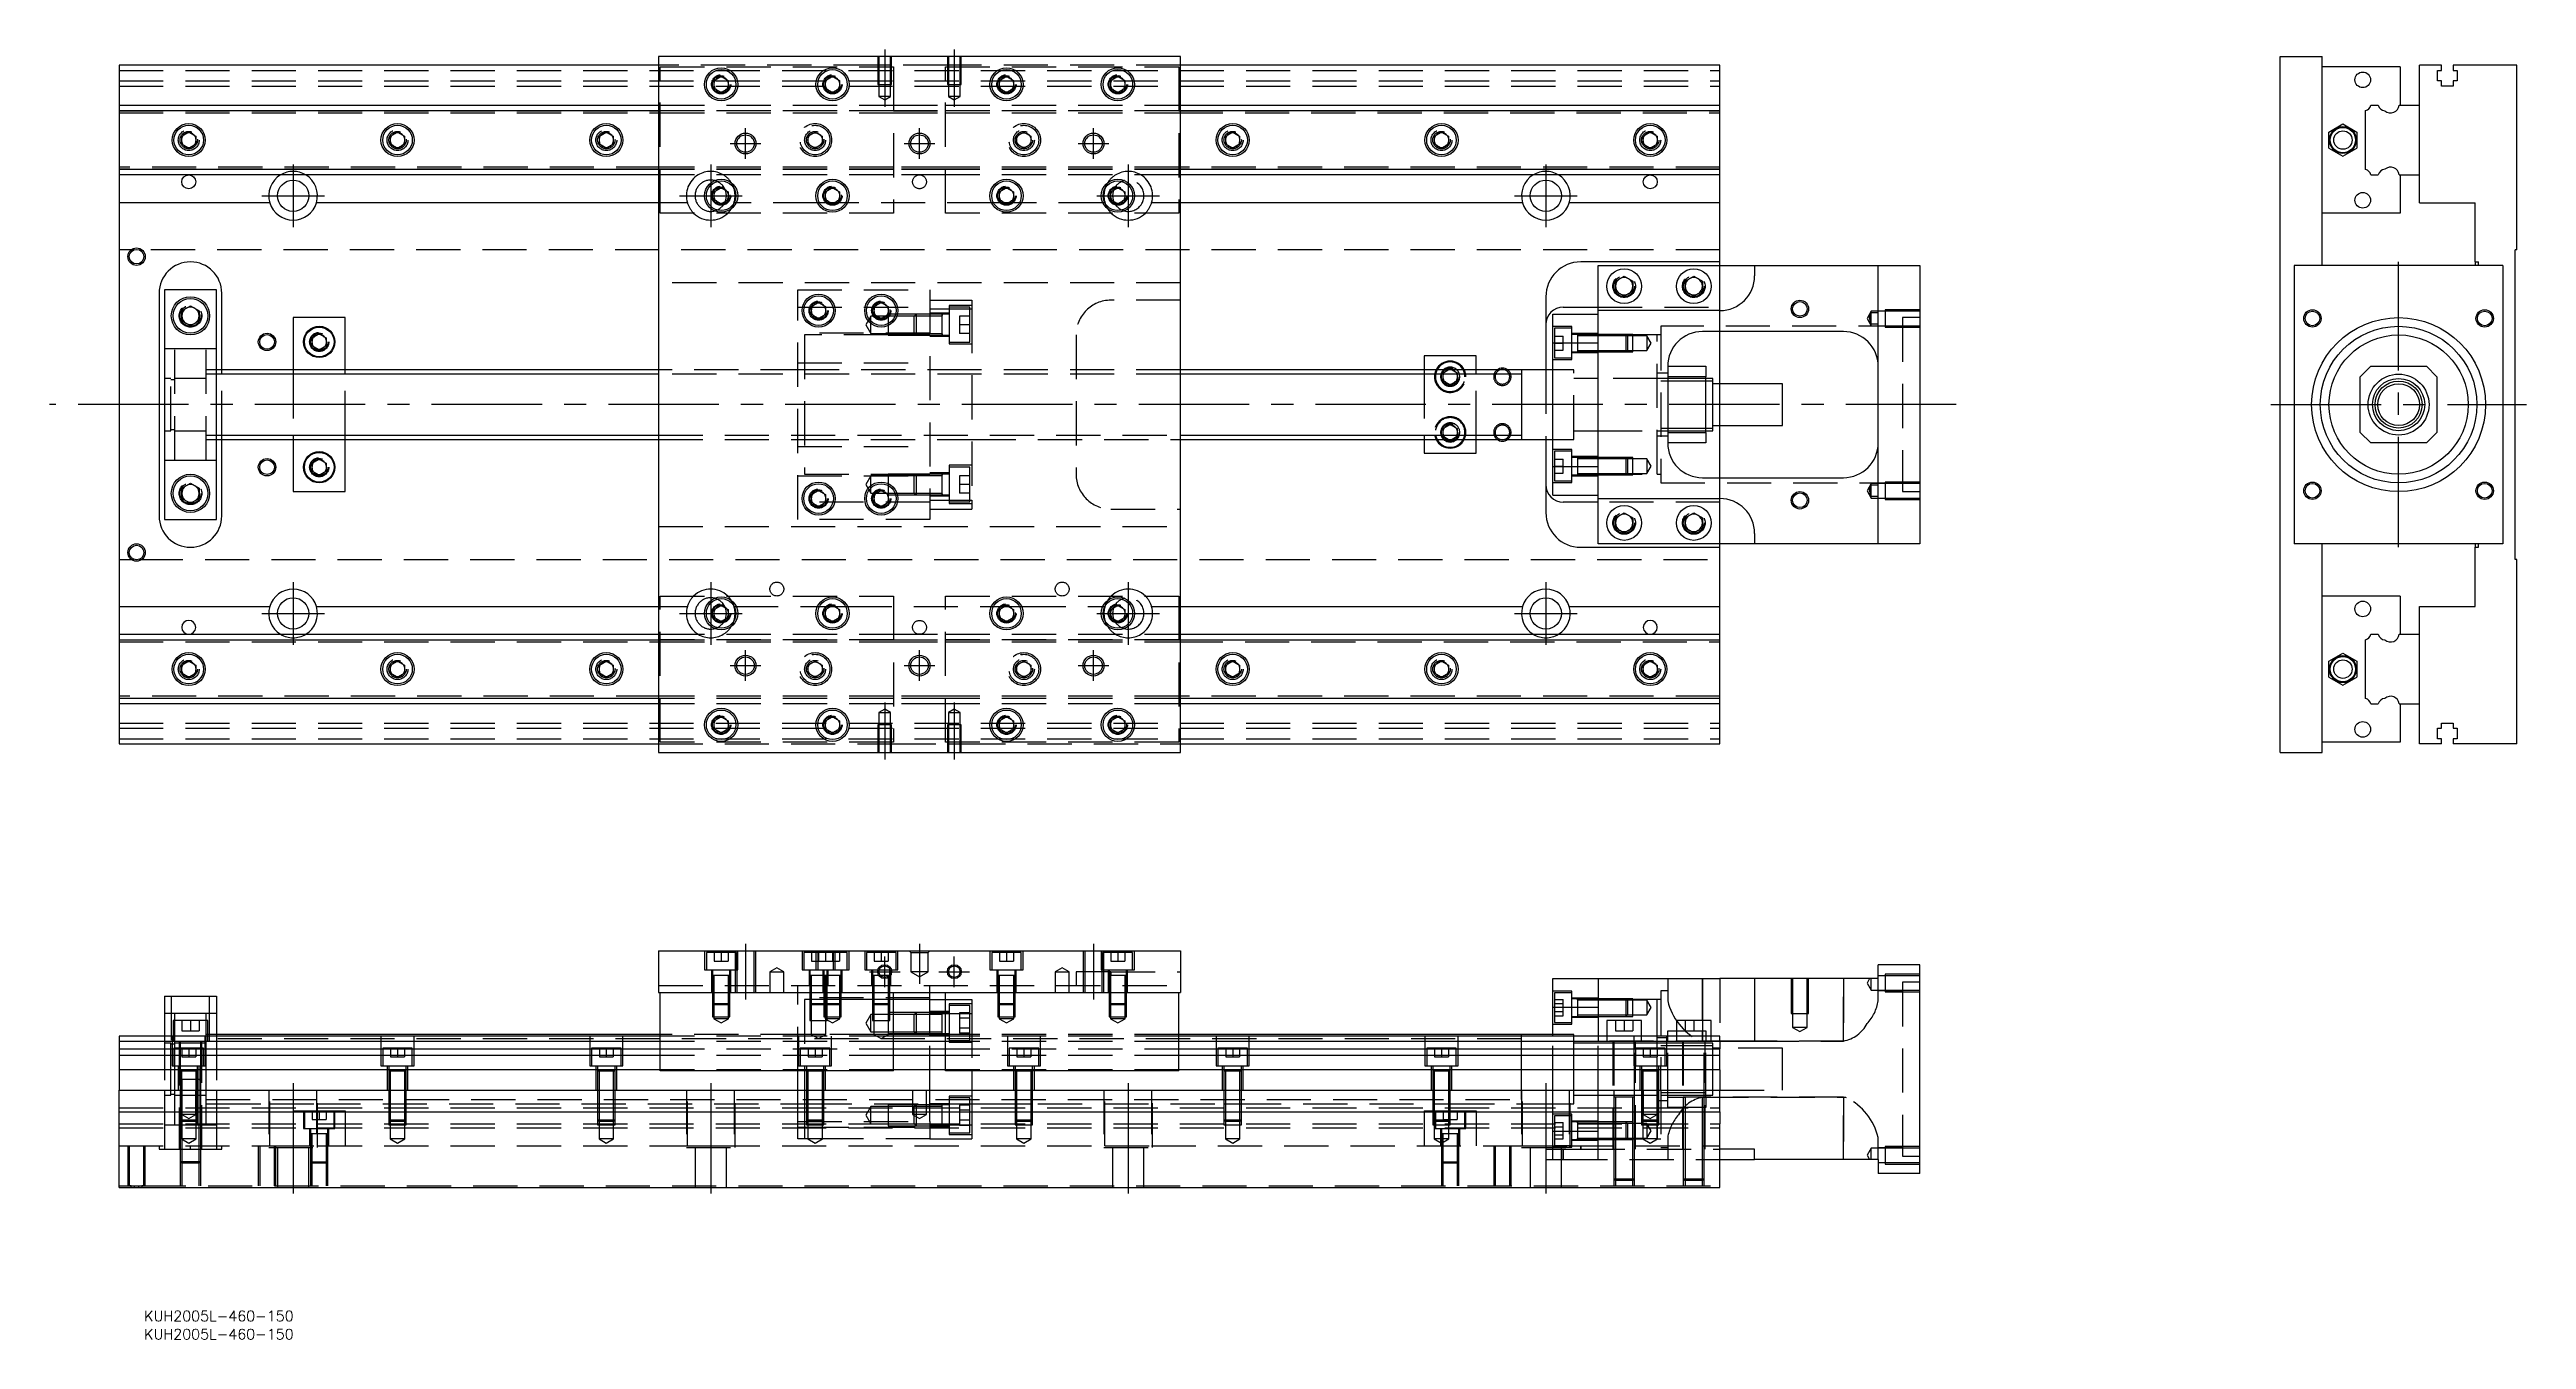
# Model space of a CAD drawing. Extents: x -20 to 692, y -269 to 102.
import ezdxf

# ---------------------------------------------------------------- set-up
doc = ezdxf.new("R2010")
doc.units = 0
doc.linetypes.add('CENTER', pattern=[50.8, 31.75, -6.35, 6.35, -6.35])
doc.linetypes.add('DASHED', pattern=[19.05, 12.7, -6.35])
doc.layers.get('0').update_dxf_attribs({"linetype": 'CONTINUOUS'})
doc.layers.add('CENTER', color=1, linetype='CENTER')
doc.styles.get("Standard").update_dxf_attribs({"font": 'txt.shx', "height": 3, "bigfont": 'bigfont.shx'})

# ---------------------------------------------------------------- blocks, each defined once
blk = doc.blocks.new('*U2')
at = {"color": 7, "linetype": 'CONTINUOUS'}
blk.add_text('KUH2005L-460-150', height=3, dxfattribs=at).set_placement((7.2, -268.58))
blk = doc.blocks.new('*U3')
at = {"color": 7, "linetype": 'CONTINUOUS'}
blk.add_text('KUH2005L-460-150', height=3, dxfattribs=at).set_placement((7.2, -263.33))

msp = doc.modelspace()

# ---------------------------------------------------------------- linework, layer by layer
at = {"color": 7, "linetype": 'CONTINUOUS'}
for p, q in [((305, 100), (155, 100)), ((155, 100), (155, -100)), ((305, -100), (305, 100)), ((621.04, -100), (621.04, 100)), ((621.04, 100), (633.04, 100)), ((633.04, 40), (633.04, 100)), ((0, 97.5), (0, 86)), ((155, 97.5), (0, 97.5)), ((171, 93.1547), (173, 94.309402)), ((171, 90.8453), (171, 93.1547)), ((173, 94.309402), (175, 93.1547)), ((175, 93.1547), (175, 90.8453)), ((203, 93.1547), (205, 94.309402)), ((203, 90.8453), (203, 93.1547)), ((205, 94.309402), (207, 93.1547)), ((207, 93.1547), (207, 90.8453)), ((253, 93.1547), (255, 94.309402)), ((253, 90.8453), (253, 93.1547)), ((255, 94.309402), (257, 93.1547)), ((257, 93.1547), (257, 90.8453)), ((285, 93.1547), (287, 94.309402)), ((285, 90.8453), (285, 93.1547)), ((287, 94.309402), (289, 93.1547)), ((289, 93.1547), (289, 90.8453)), ((460, 97.5), (305, 97.5)), ((460, 86), (460, 97.5)), ((655.54, 97), (633.04, 97)), ((655.54, 97), (655.54, 86)), ((661.04, 86), (661.04, 97.5)), ((667.34, 97.5), (661.04, 97.5)), ((666.19, 96), (667.34, 96)), ((666.19, 93), (666.19, 96)), ((667.34, 93), (666.19, 93)), ((667.34, 96), (667.34, 97.5)), ((667.34, 91.5), (667.34, 93)), ((670.74, 97.5), (670.74, 96)), ((689.04, 97.5), (670.74, 97.5)), ((670.74, 96), (671.89, 96)), ((670.74, 93), (670.74, 91.5)), ((671.89, 93), (670.74, 93)), ((671.89, 96), (671.89, 93)), ((689.04, 44.5), (689.04, 97.5)), ((0, 86), (0, 84.460392)), ((0, 86), (155, 86)), ((173, 89.690598), (171, 90.8453)), ((175, 90.8453), (173, 89.690598)), ((205, 89.690598), (203, 90.8453)), ((207, 90.8453), (205, 89.690598)), ((255, 89.690598), (253, 90.8453)), ((257, 90.8453), (255, 89.690598)), ((287, 89.690598), (285, 90.8453)), ((289, 90.8453), (287, 89.690598)), ((305, 86), (460, 86)), ((460, 84.460392), (460, 86)), ((647.079608, 86), (649.200392, 86)), ((655.221934, 86), (661.04, 86)), ((661.04, 66), (661.04, 86)), ((661.04, 66), (661.04, 86)), ((670.74, 91.5), (667.34, 91.5)), ((0, 84.460392), (0, 67.539608)), ((0, 84.460392), (155, 84.460392)), ((18, 77.1547), (20, 78.309402)), ((20, 78.309402), (22, 77.1547)), ((78, 77.1547), (80, 78.309402)), ((80, 78.309402), (82, 77.1547)), ((138, 77.1547), (140, 78.309402)), ((140, 78.309402), (142, 77.1547)), ((305, 84.460392), (460, 84.460392)), ((318, 77.1547), (320, 78.309402)), ((320, 78.309402), (322, 77.1547)), ((378, 77.1547), (380, 78.309402)), ((380, 78.309402), (382, 77.1547)), ((438, 77.1547), (440, 78.309402)), ((440, 78.309402), (442, 77.1547)), ((460, 67.539608), (460, 84.460392)), ((635.040002, 78.309401), (639.040002, 80.618802)), ((635.040002, 73.690599), (635.040002, 78.309401)), ((639.040002, 80.618802), (643.040002, 78.309401)), ((643.040002, 78.309401), (643.040002, 73.690599)), ((645.54, 67.539608), (645.54, 84.460392)), ((18, 74.8453), (18, 77.1547)), ((20, 73.690598), (18, 74.8453)), ((22, 74.8453), (20, 73.690598)), ((22, 77.1547), (22, 74.8453)), ((78, 74.8453), (78, 77.1547)), ((80, 73.690598), (78, 74.8453)), ((82, 74.8453), (80, 73.690598)), ((82, 77.1547), (82, 74.8453)), ((138, 74.8453), (138, 77.1547)), ((140, 73.690598), (138, 74.8453)), ((142, 74.8453), (140, 73.690598)), ((142, 77.1547), (142, 74.8453)), ((318, 74.8453), (318, 77.1547)), ((320, 73.690598), (318, 74.8453)), ((322, 74.8453), (320, 73.690598)), ((322, 77.1547), (322, 74.8453)), ((378, 74.8453), (378, 77.1547)), ((380, 73.690598), (378, 74.8453)), ((382, 74.8453), (380, 73.690598)), ((382, 77.1547), (382, 74.8453)), ((438, 74.8453), (438, 77.1547)), ((440, 73.690598), (438, 74.8453)), ((442, 74.8453), (440, 73.690598)), ((442, 77.1547), (442, 74.8453)), ((635.040002, 73.690599), (639.040002, 71.381198)), ((639.040002, 71.381198), (643.040002, 73.690599)), ((155, 67.539608), (0, 67.539608)), ((0, 67.539608), (0, 66)), ((155, 66), (0, 66)), ((0, 66), (0, 58)), ((460, 67.539608), (305, 67.539608)), ((460, 66), (305, 66)), ((460, 66), (460, 67.539608)), ((460, 58), (460, 66)), ((647.079608, 66), (649.200392, 66)), ((655.221934, 66), (661.04, 66)), ((655.54, 66), (655.54, 55)), ((661.04, 58), (661.04, 66)), ((43.291796, 58), (0, 58)), ((0, 58), (0, -58)), ((155, 58), (56.708204, 58)), ((171, 61.1547), (173, 62.309402)), ((171, 58.8453), (171, 61.1547)), ((173, 57.690598), (171, 58.8453)), ((173, 62.309402), (175, 61.1547)), ((175, 58.8453), (173, 57.690598)), ((175, 61.1547), (175, 58.8453)), ((203, 61.1547), (205, 62.309402)), ((203, 58.8453), (203, 61.1547)), ((205, 57.690598), (203, 58.8453)), ((205, 62.309402), (207, 61.1547)), ((207, 58.8453), (205, 57.690598)), ((207, 61.1547), (207, 58.8453)), ((253, 61.1547), (255, 62.309402)), ((253, 58.8453), (253, 61.1547)), ((255, 57.690598), (253, 58.8453)), ((255, 62.309402), (257, 61.1547)), ((257, 58.8453), (255, 57.690598)), ((257, 61.1547), (257, 58.8453)), ((285, 61.1547), (287, 62.309402)), ((285, 58.8453), (285, 61.1547)), ((287, 57.690598), (285, 58.8453)), ((287, 62.309402), (289, 61.1547)), ((289, 58.8453), (287, 57.690598)), ((289, 61.1547), (289, 58.8453)), ((403.291796, 58), (305, 58)), ((460, 58), (416.708204, 58)), ((460, 41), (460, 58)), ((661.04, 58), (677.04, 58)), ((677.04, 41), (677.04, 58)), ((655.54, 55), (633.04, 55)), ((689.04, 44.5), (688.54, 44.5)), ((688.54, -44.5), (688.54, 44.5)), ((460, 41), (420, 41)), ((425, 27), (425, 40)), ((425, 40), (470, 40)), ((430, 35.443376), (432.5, 36.886752)), ((432.5, 36.886752), (435, 35.443376)), ((450, 35.443376), (452.5, 36.886752)), ((452.5, 36.886752), (455, 35.443376)), ((460, 40), (460, 41)), ((470, 40), (470, 37)), ((470, 40), (505.5, 40)), ((505.5, -40), (505.5, 40)), ((505.5, 40), (517.5, 40)), ((517.5, 40), (517.5, -40)), ((625.04, 40), (625.04, -40)), ((685.04, 40), (625.04, 40)), ((677.04, 41), (678.04, 41)), ((677.04, 41), (677.04, 40)), ((678.04, 40), (678.04, 41)), ((685.04, 40), (685.04, -40)), ((11.5, 32), (11.5, -32)), ((28, 33), (13, 33)), ((13, 33), (13, -33)), ((28, -33), (28, 33)), ((29.5, 10), (29.5, 32)), ((199, 28.1547), (201, 29.309402)), ((201, 29.309402), (203, 28.1547)), ((217, 28.1547), (219, 29.309402)), ((219, 29.309402), (221, 28.1547)), ((410, 31), (410, 10)), ((430, 32.556624), (430, 35.443376)), ((432.5, 31.113248), (430, 32.556624)), ((435, 32.556624), (432.5, 31.113248)), ((435, 35.443376), (435, 32.556624)), ((450, 32.556624), (450, 35.443376)), ((452.5, 31.113248), (450, 32.556624)), ((455, 32.556624), (452.5, 31.113248)), ((455, 35.443376), (455, 32.556624)), ((18, 26.943376), (20.5, 28.386752)), ((18, 24.056624), (18, 26.943376)), ((20.5, 22.613248), (18, 24.056624)), ((20.5, 28.386752), (23, 26.943376)), ((23, 24.056624), (20.5, 22.613248)), ((23, 26.943376), (23, 24.056624)), ((50, 25), (50, 10)), ((65, 25), (50, 25)), ((65, 10), (65, 25)), ((199, 25.8453), (199, 28.1547)), ((201, 24.690598), (199, 25.8453)), ((203, 25.8453), (201, 24.690598)), ((203, 28.1547), (203, 25.8453)), ((217, 25.8453), (217, 28.1547)), ((219, 24.690598), (217, 25.8453)), ((221, 25.8453), (219, 24.690598)), ((221, 28.1547), (221, 25.8453)), ((236.5, 25.449674), (236.5, 25.949678)), ((412, 17.78342), (412, 26)), ((412, 26), (425, 26)), ((415, 28), (425, 28)), ((460, 27), (425, 27)), ((425, 17.78342), (425, 27)), ((55.5, 19.1547), (57.5, 20.309402)), ((55.5, 16.8453), (55.5, 19.1547)), ((57.5, 15.690598), (55.5, 16.8453)), ((57.5, 20.309402), (59.5, 19.1547)), ((59.5, 16.8453), (57.5, 15.690598)), ((59.5, 19.1547), (59.5, 16.8453)), ((236.5, 19.949668), (236.5, 20.449674)), ((412, 17.78342), (425, 17.78342)), ((412, -17.78342), (412, 17.78342)), ((425, -17.78342), (425, 17.78342)), ((425, -17.78342), (425, 17.78342)), ((495.5, 21), (455, 21)), ((460, 6), (460, 21)), ((155, 10), (28, 10)), ((403, 10), (305, 10)), ((375, 14), (375, 10)), ((390, 14), (375, 14)), ((381.964102, 10), (382.5, 10.309402)), ((382.5, 10.309402), (383.035898, 10)), ((390, 10), (390, 14)), ((403, 10.000006), (403, -10.000006)), ((412, 10), (403, 10)), ((445, 11), (456, 11)), ((445, 11), (445, -11)), ((456, 8), (445, 8)), ((456, 11), (456, 8)), ((456, -8), (456, 8)), ((458, 7.5), (456, 7.5)), ((458, -7.5), (458, 7.5)), ((647.04, 11), (644.04, 8)), ((644.04, -8), (644.04, 8)), ((647.04, 11), (663.04, 11)), ((666.04, 8), (663.04, 11)), ((666.04, 8), (666.04, -8)), ((445, 6.75), (443, 6.75)), ((456, 6.75), (445, 6.75)), ((458, 6.75), (456, 6.75)), ((478, 6), (458, 6)), ((478, -6), (478, 6)), ((443, -6.75), (445, -6.75)), ((445, -6.75), (456, -6.75)), ((456, -6.75), (458, -6.75)), ((458, -6), (478, -6)), ((460, -21), (460, -6)), ((28, -10), (155, -10)), ((29.5, -32), (29.5, -10)), ((50, -10), (50, -25)), ((65, -25), (65, -10)), ((305, -10), (403, -10)), ((375, -10), (375, -14)), ((375, -14), (390, -14)), ((382.5, -10.309402), (381.964102, -10)), ((383.035898, -10), (382.5, -10.309402)), ((390, -14), (390, -10)), ((403, -10), (412, -10)), ((410, -10), (410, -31)), ((445, -8), (456, -8)), ((456, -11), (445, -11)), ((456, -7.5), (458, -7.5)), ((456, -8), (456, -11)), ((644.04, -8), (647.04, -11)), ((663.04, -11), (647.04, -11)), ((663.04, -11), (666.04, -8)), ((55.5, -16.8453), (57.5, -15.690598)), ((55.5, -19.1547), (55.5, -16.8453)), ((57.5, -20.309402), (55.5, -19.1547)), ((57.5, -15.690598), (59.5, -16.8453)), ((59.5, -19.1547), (57.5, -20.309402)), ((59.5, -16.8453), (59.5, -19.1547)), ((412, -17.78342), (425, -17.78342)), ((412, -26), (412, -17.78342)), ((425, -27), (425, -17.78342)), ((455, -21), (495.5, -21)), ((18, -24.056624), (20.5, -22.613248)), ((18, -26.943376), (18, -24.056624)), ((20.5, -28.386752), (18, -26.943376)), ((20.5, -22.613248), (23, -24.056624)), ((23, -26.943376), (20.5, -28.386752)), ((23, -24.056624), (23, -26.943376)), ((50, -25), (65, -25)), ((199, -25.8453), (201, -24.690598)), ((199, -28.1547), (199, -25.8453)), ((201, -29.309402), (199, -28.1547)), ((201, -24.690598), (203, -25.8453)), ((203, -28.1547), (201, -29.309402)), ((203, -25.8453), (203, -28.1547)), ((217, -25.8453), (219, -24.690598)), ((217, -28.1547), (217, -25.8453)), ((219, -29.309402), (217, -28.1547)), ((219, -24.690598), (221, -25.8453)), ((221, -28.1547), (219, -29.309402)), ((221, -25.8453), (221, -28.1547)), ((236.5, -25.949678), (236.5, -25.94865)), ((412, -26), (425, -26)), ((425, -28), (415, -28)), ((425, -27), (460, -27)), ((425, -40), (425, -27)), ((13, -33), (28, -33)), ((430, -32.556624), (432.5, -31.113248)), ((430, -35.443376), (430, -32.556624)), ((432.5, -36.886752), (430, -35.443376)), ((432.5, -31.113248), (435, -32.556624)), ((435, -35.443376), (432.5, -36.886752)), ((435, -32.556624), (435, -35.443376)), ((450, -32.556624), (452.5, -31.113248)), ((450, -35.443376), (450, -32.556624)), ((452.5, -36.886752), (450, -35.443376)), ((452.5, -31.113248), (455, -32.556624)), ((455, -35.443376), (452.5, -36.886752)), ((455, -32.556624), (455, -35.443376)), ((420, -41), (460, -41)), ((470, -40), (425, -40)), ((460, -41), (460, -40)), ((460, -58), (460, -41)), ((470, -37), (470, -40)), ((505.5, -40), (470, -40)), ((517.5, -40), (505.5, -40)), ((685.04, -40), (625.04, -40)), ((633.04, -100), (633.04, -40)), ((677.04, -40), (677.04, -41)), ((677.04, -58), (677.04, -41)), ((677.04, -41), (678.04, -41)), ((678.04, -41), (678.04, -40)), ((689.04, -44.5), (688.54, -44.5)), ((689.04, -97.5), (689.04, -44.5)), ((655.54, -55), (633.04, -55)), ((655.54, -55), (655.54, -66)), ((0, -58), (0, -66)), ((0, -58), (43.291796, -58)), ((56.708204, -58), (155, -58)), ((171, -58.8453), (173, -57.690598)), ((171, -61.1547), (171, -58.8453)), ((173, -62.309402), (171, -61.1547)), ((173, -57.690598), (175, -58.8453)), ((175, -61.1547), (173, -62.309402)), ((175, -58.8453), (175, -61.1547)), ((203, -58.8453), (205, -57.690598)), ((203, -61.1547), (203, -58.8453)), ((205, -62.309402), (203, -61.1547)), ((205, -57.690598), (207, -58.8453)), ((207, -61.1547), (205, -62.309402)), ((207, -58.8453), (207, -61.1547)), ((253, -58.8453), (255, -57.690598)), ((253, -61.1547), (253, -58.8453)), ((255, -62.309402), (253, -61.1547)), ((255, -57.690598), (257, -58.8453)), ((257, -61.1547), (255, -62.309402)), ((257, -58.8453), (257, -61.1547)), ((285, -58.8453), (287, -57.690598)), ((285, -61.1547), (285, -58.8453)), ((287, -62.309402), (285, -61.1547)), ((287, -57.690598), (289, -58.8453)), ((289, -61.1547), (287, -62.309402)), ((289, -58.8453), (289, -61.1547)), ((305, -58), (403.291796, -58)), ((416.708204, -58), (460, -58)), ((460, -66), (460, -58)), ((661.04, -66), (661.04, -58)), ((661.04, -58), (677.04, -58)), ((0, -66), (0, -67.539608)), ((0, -66), (155, -66)), ((0, -67.539608), (155, -67.539608)), ((0, -67.539608), (0, -84.460392)), ((305, -66), (460, -66)), ((305, -67.539608), (460, -67.539608)), ((460, -67.539608), (460, -66)), ((460, -84.460392), (460, -67.539608)), ((645.54, -84.460392), (645.54, -67.539608)), ((647.079608, -66), (649.200392, -66)), ((655.221934, -66), (661.04, -66)), ((661.04, -86), (661.04, -66)), ((661.04, -86), (661.04, -66)), ((18, -74.8453), (20, -73.690598)), ((18, -77.1547), (18, -74.8453)), ((20, -78.309402), (18, -77.1547)), ((20, -73.690598), (22, -74.8453)), ((22, -77.1547), (20, -78.309402)), ((22, -74.8453), (22, -77.1547)), ((78, -74.8453), (80, -73.690598)), ((78, -77.1547), (78, -74.8453)), ((80, -78.309402), (78, -77.1547)), ((80, -73.690598), (82, -74.8453)), ((82, -77.1547), (80, -78.309402)), ((82, -74.8453), (82, -77.1547)), ((138, -74.8453), (140, -73.690598)), ((138, -77.1547), (138, -74.8453)), ((140, -78.309402), (138, -77.1547)), ((140, -73.690598), (142, -74.8453)), ((142, -77.1547), (140, -78.309402)), ((142, -74.8453), (142, -77.1547)), ((318, -74.8453), (320, -73.690598)), ((318, -77.1547), (318, -74.8453)), ((320, -78.309402), (318, -77.1547)), ((320, -73.690598), (322, -74.8453)), ((322, -77.1547), (320, -78.309402)), ((322, -74.8453), (322, -77.1547)), ((378, -74.8453), (380, -73.690598)), ((378, -77.1547), (378, -74.8453)), ((380, -78.309402), (378, -77.1547)), ((380, -73.690598), (382, -74.8453)), ((382, -77.1547), (380, -78.309402)), ((382, -74.8453), (382, -77.1547)), ((438, -74.8453), (440, -73.690598)), ((438, -77.1547), (438, -74.8453)), ((440, -78.309402), (438, -77.1547)), ((440, -73.690598), (442, -74.8453)), ((442, -77.1547), (440, -78.309402)), ((442, -74.8453), (442, -77.1547)), ((635.040002, -73.690599), (639.040002, -71.381198)), ((635.040002, -78.309401), (635.040002, -73.690599)), ((639.040002, -71.381198), (643.040002, -73.690599)), ((643.040002, -73.690599), (643.040002, -78.309401)), ((155, -84.460392), (0, -84.460392)), ((0, -84.460392), (0, -86)), ((460, -84.460392), (305, -84.460392)), ((460, -86), (460, -84.460392)), ((635.040002, -78.309401), (639.040002, -80.618802)), ((639.040002, -80.618802), (643.040002, -78.309401)), ((155, -86), (0, -86)), ((0, -86), (0, -97.5)), ((171, -90.8453), (173, -89.690598)), ((171, -93.1547), (171, -90.8453)), ((173, -89.690598), (175, -90.8453)), ((175, -90.8453), (175, -93.1547)), ((203, -90.8453), (205, -89.690598)), ((203, -93.1547), (203, -90.8453)), ((205, -89.690598), (207, -90.8453)), ((207, -90.8453), (207, -93.1547)), ((253, -90.8453), (255, -89.690598)), ((253, -93.1547), (253, -90.8453)), ((255, -89.690598), (257, -90.8453)), ((257, -90.8453), (257, -93.1547)), ((285, -90.8453), (287, -89.690598)), ((285, -93.1547), (285, -90.8453)), ((287, -89.690598), (289, -90.8453)), ((289, -90.8453), (289, -93.1547)), ((460, -86), (305, -86)), ((460, -97.5), (460, -86)), ((647.079608, -86), (649.200392, -86)), ((655.221934, -86), (661.04, -86)), ((655.54, -86), (655.54, -97)), ((661.04, -97.5), (661.04, -86)), ((667.34, -91.5), (670.74, -91.5)), ((667.34, -93), (667.34, -91.5)), ((670.74, -91.5), (670.74, -93)), ((0, -97.5), (155, -97.5)), ((173, -94.309402), (171, -93.1547)), ((175, -93.1547), (173, -94.309402)), ((205, -94.309402), (203, -93.1547)), ((207, -93.1547), (205, -94.309402)), ((255, -94.309402), (253, -93.1547)), ((257, -93.1547), (255, -94.309402)), ((287, -94.309402), (285, -93.1547)), ((289, -93.1547), (287, -94.309402)), ((305, -97.5), (460, -97.5)), ((655.54, -97), (633.04, -97)), ((667.34, -97.5), (661.04, -97.5)), ((666.19, -93), (667.34, -93)), ((666.19, -96), (666.19, -93)), ((667.34, -96), (666.19, -96)), ((667.34, -97.5), (667.34, -96)), ((670.74, -93), (671.89, -93)), ((670.74, -96), (670.74, -97.5)), ((671.89, -96), (670.74, -96)), ((689.04, -97.5), (670.74, -97.5)), ((671.89, -93), (671.89, -96)), ((155, -100), (305, -100)), ((621.04, -100), (633.04, -100)), ((155, -156.93), (155, -168.93)), ((155, -156.93), (305, -156.93)), ((305, -156.93), (305, -168.93)), ((505.5, -164.93), (505.5, -160.93)), ((517.5, -160.93), (505.5, -160.93)), ((517.5, -220.93), (517.5, -160.93)), ((13, -169.93), (28, -169.93)), ((13, -169.93), (13, -181.43)), ((28, -169.93), (28, -181.43)), ((155, -168.93), (305, -168.93)), ((155.5, -191.43), (155.5, -168.93)), ((218.770162, -164.03), (218.32967, -164.03)), ((221.500006, -164.03), (221.229838, -164.03)), ((222.5, -191.43), (222.5, -168.93)), ((233, -181.43), (233, -168.93)), ((237.5, -191.43), (237.5, -168.93)), ((304.5, -191.43), (304.5, -168.93)), ((412, -173.14658), (412, -164.93)), ((412, -164.93), (425, -164.93)), ((419.1, -170.752326), (419.1, -170.753182)), ((425, -164.93), (460, -164.93)), ((425, -164.93), (425, -181.43)), ((470, -164.93), (460, -164.93)), ((470, -164.93), (470, -182.93)), ((505.5, -164.93), (470, -164.93)), ((233, -170.93), (237.5, -170.93)), ((412, -173.14658), (425, -173.14658)), ((412, -181.43), (412, -173.14658)), ((419.1, -173.1023), (419.1, -173.38317)), ((419.1, -175.019328), (419.1, -175.752336)), ((437.5, -176.93), (427.5, -176.93)), ((427.5, -176.93), (427.5, -181.43)), ((437.5, -181.43), (437.5, -176.93)), ((457.5, -176.93), (447.5, -176.93)), ((447.5, -176.93), (447.5, -181.43)), ((457.5, -181.43), (457.5, -176.93)), ((0, -181.43), (0, -182.969608)), ((155.5, -181.43), (0, -181.43)), ((155.5, -182.969608), (0, -182.969608)), ((0, -182.969608), (0, -185.090392)), ((155.5, -180.93), (28, -180.93)), ((237.5, -181.43), (222.5, -181.43)), ((237.5, -182.969608), (222.5, -182.969608)), ((403, -180.93), (304.5, -180.93)), ((460, -181.43), (304.5, -181.43)), ((460, -182.969608), (304.5, -182.969608)), ((403, -180.93), (402.995, -180.93)), ((403, -180.930502), (403, -180.93)), ((403.005, -180.93), (403, -180.93)), ((412, -180.93), (403, -180.93)), ((403, -181.43), (403, -180.93)), ((460, -182.969608), (460, -181.43)), ((470, -182.93), (460, -182.93)), ((460, -182.969608), (460, -185.090392)), ((0, -185.090392), (155.5, -185.090392)), ((0, -185.090392), (0, -187.000532)), ((155.5, -187.000532), (0, -187.000532)), ((0, -187.000532), (0, -191.111934)), ((0, -191.111934), (0, -196.93)), ((155.5, -191.111934), (0, -191.111934)), ((222.5, -191.43), (155.5, -191.43)), ((222.5, -185.090392), (237.5, -185.090392)), ((237.5, -187.000532), (222.5, -187.000532)), ((237.5, -191.111934), (222.5, -191.111934)), ((304.5, -191.43), (237.5, -191.43)), ((304.5, -185.090392), (460, -185.090392)), ((460, -187.000532), (304.5, -187.000532)), ((460, -191.111934), (304.5, -191.111934)), ((460, -187.000532), (460, -185.090392)), ((460, -191.111934), (460, -187.000532)), ((460, -191.111934), (460, -196.93)), ((0, -196.93), (460, -196.93)), ((0, -203.23), (0, -196.93)), ((17.9, -193.93), (17.499994, -193.93)), ((22.5, -193.93), (22.1, -193.93)), ((23.500006, -193.93), (22.5, -193.93)), ((460, -203.23), (460, -196.93)), ((0, -203.23), (460, -203.23)), ((0, -206.63), (0, -203.23)), ((236.5, -204.019994), (236.5, -203.23)), ((244.5, -199.68), (245, -199.68)), ((419.1, -206.107664), (419.1, -206.50767)), ((460, -203.23), (460, -206.63)), ((0, -224.93), (0, -206.63)), ((236.5, -207.180006), (236.5, -206.63)), ((419.1, -206.50767), (419.1, -206.63)), ((419.1, -208.465624), (419.1, -208.749714)), ((419.1, -210.70767), (419.1, -211.107674)), ((460, -224.93), (460, -206.63)), ((470, -213.93), (460, -213.93)), ((460, -216.93), (470, -216.93)), ((470, -216.93), (470, -213.93)), ((505.5, -216.93), (470, -216.93)), ((505.5, -216.93), (505.5, -220.93)), ((0, -224.93), (460, -224.93)), ((517.5, -220.93), (505.5, -220.93))]:
    msp.add_line(p, q, dxfattribs=at)
at = {"color": 3, "linetype": 'DASHED'}
for p, q in [((218.000006, 100), (218.000006, 92)), ((218.35, 100), (218.35, 92)), ((221.65, 92), (221.65, 100)), ((221.999994, 92), (221.999994, 100)), ((238.000006, 100), (238.000006, 92)), ((238.35, 100), (238.35, 92)), ((241.65, 92), (241.65, 100)), ((241.999994, 92), (241.999994, 100)), ((0, 96), (460, 96)), ((0, 93), (460, 93)), ((218.000006, 97.5), (155, 97.5)), ((155.5, 55), (155.5, 97)), ((155.5, 97), (222.5, 97)), ((221.999994, 97.5), (218.000006, 97.5)), ((238.000006, 97.5), (221.999994, 97.5)), ((222.5, 97), (222.5, 55)), ((237.5, 97), (304.5, 97)), ((237.5, 55), (237.5, 97)), ((241.999994, 97.5), (238.000006, 97.5)), ((305, 97.5), (241.999994, 97.5)), ((304.5, 97), (304.5, 55)), ((0, 91.5), (460, 91.5)), ((155, 86), (155.5, 86)), ((155.5, 86), (222.5, 86)), ((218.000006, 92), (221.999994, 92)), ((218.35, 92), (218.35, 88.5)), ((221.65, 88.5), (218.35, 88.5)), ((218.35, 88.5), (220, 87.547372)), ((220, 87.547372), (221.65, 88.5)), ((221.65, 88.5), (221.65, 92)), ((222.5, 86), (237.5, 86)), ((237.5, 86), (304.5, 86)), ((238.000006, 92), (241.999994, 92)), ((238.35, 92), (238.35, 88.5)), ((241.65, 88.5), (238.35, 88.5)), ((238.35, 88.5), (240, 87.547372)), ((240, 87.547372), (241.65, 88.5)), ((241.65, 88.5), (241.65, 92)), ((252.5, 92), (252.518502, 92.303588)), ((284.5, 92), (284.512884, 92.253488)), ((304.5, 86), (305, 86)), ((0, 84.403994), (155.5, 84.403994)), ((0, 83.8), (155.5, 83.8)), ((155, 84.460392), (155.5, 84.460392)), ((155.5, 84.460392), (222.5, 84.460392)), ((222.5, 84.403994), (155.5, 84.403994)), ((155.5, 83.8), (222.5, 83.8)), ((198, 77.1547), (200, 78.309402)), ((200, 78.309402), (202, 77.1547)), ((222.5, 84.460392), (237.5, 84.460392)), ((222.5, 84.403994), (237.5, 84.403994)), ((222.5, 83.8), (237.5, 83.8)), ((237.5, 84.460392), (304.5, 84.460392)), ((304.5, 84.403994), (237.5, 84.403994)), ((237.5, 83.8), (304.5, 83.8)), ((258, 77.1547), (260, 78.309402)), ((260, 78.309402), (262, 77.1547)), ((304.5, 84.460392), (305, 84.460392)), ((304.5, 84.403994), (460, 84.403994)), ((304.5, 83.8), (460, 83.8)), ((22.483582, 76.286038), (22.5, 76)), ((82.483582, 76.286038), (82.5, 76)), ((142.483582, 76.286038), (142.5, 76)), ((198, 74.8453), (198, 77.1547)), ((200, 73.690598), (198, 74.8453)), ((202, 74.8453), (200, 73.690598)), ((202, 77.1547), (202, 74.8453)), ((202.483582, 76.286038), (202.5, 76)), ((257.5, 76), (257.534018, 76.411016)), ((258, 74.8453), (258, 77.1547)), ((260, 73.690598), (258, 74.8453)), ((262, 74.8453), (260, 73.690598)), ((262, 77.1547), (262, 74.8453)), ((322.483582, 76.286038), (322.5, 76)), ((382.483582, 76.286038), (382.5, 76)), ((437.5, 76), (437.534018, 76.411016)), ((155.5, 68.2), (0, 68.2)), ((155.5, 67.596006), (0, 67.596006)), ((155.5, 67.539608), (155, 67.539608)), ((155.5, 66), (155, 66)), ((222.5, 68.2), (155.5, 68.2)), ((222.5, 67.596006), (155.5, 67.596006)), ((222.5, 67.539608), (155.5, 67.539608)), ((222.5, 66), (155.5, 66)), ((237.5, 68.2), (222.5, 68.2)), ((237.5, 67.596006), (222.5, 67.596006)), ((237.5, 67.539608), (222.5, 67.539608)), ((237.5, 66), (222.5, 66)), ((304.5, 68.2), (237.5, 68.2)), ((304.5, 67.596006), (237.5, 67.596006)), ((304.5, 67.539608), (237.5, 67.539608)), ((304.5, 66), (237.5, 66)), ((460, 68.2), (304.5, 68.2)), ((460, 67.596006), (304.5, 67.596006)), ((305, 67.539608), (304.5, 67.539608)), ((305, 66), (304.5, 66)), ((155.5, 58), (155, 58)), ((163.291796, 58), (155.5, 58)), ((175.483582, 60.286038), (175.5, 60)), ((200.691578, 58), (176.708204, 58)), ((201.25, 58), (200.691578, 58)), ((203.112542, 58), (201.25, 58)), ((203.5, 58), (203.112542, 58)), ((204.359688, 58), (203.5, 58)), ((204.464102, 58), (204.359688, 58)), ((205.535898, 58), (204.464102, 58)), ((205.640312, 58), (205.535898, 58)), ((206.5, 58), (205.640312, 58)), ((206.887458, 58), (206.5, 58)), ((208.75, 58), (206.887458, 58)), ((207.483582, 60.286038), (207.5, 60)), ((209.308422, 58), (208.75, 58)), ((250.691578, 58), (209.308422, 58)), ((251.25, 58), (250.691578, 58)), ((253.112542, 58), (251.25, 58)), ((252.5, 60), (252.518502, 60.303588)), ((253.5, 58), (253.112542, 58)), ((254.359688, 58), (253.5, 58)), ((254.464102, 58), (254.359688, 58)), ((255.535898, 58), (254.464102, 58)), ((255.640312, 58), (255.535898, 58)), ((256.5, 58), (255.640312, 58)), ((256.887458, 58), (256.5, 58)), ((258.75, 58), (256.887458, 58)), ((259.308422, 58), (258.75, 58)), ((282.691578, 58), (259.308422, 58)), ((283.25, 58), (282.691578, 58)), ((283.291796, 58), (283.25, 58)), ((284.5, 60), (284.512884, 60.253488)), ((304.5, 58), (296.708204, 58)), ((305, 58), (304.5, 58)), ((222.5, 55), (155.5, 55)), ((304.5, 55), (237.5, 55)), ((4.359688, 44.5), (0, 44.5)), ((460, 44.5), (5.640312, 44.5)), ((460, 28), (460, 40)), ((305, 35), (155, 35)), ((195, 33), (233, 33)), ((195, -33), (195, 33)), ((233, 33), (233, -33)), ((233, 30), (245, 30)), ((245, 30), (245, 27.495454)), ((305, 30), (285, 30)), ((429.5, 34), (429.520026, 34.346056)), ((449.5, 34), (449.520026, 34.346056)), ((23.477798, 25.864306), (23.5, 25.5)), ((195, 28), (233, 28)), ((198.5, 27), (198.518502, 27.303588)), ((216, 25.449674), (214.556624, 22.949674)), ((214.556624, 22.949674), (216, 20.449674)), ((216, 20.449674), (216, 25.449674)), ((217.583494, 25.449674), (216, 25.449674)), ((217.59475, 25.439464), (217.583494, 25.449674)), ((220.416436, 25.449674), (217.583494, 25.449674)), ((220.416506, 25.449674), (220.32061, 25.367214)), ((221, 25.449674), (220.416436, 25.449674)), ((221.268656, 25.949668), (221, 25.949668)), ((221, 25.8453), (221, 25.5)), ((221, 25.5), (221, 25.112542)), ((228.49998, 25.449674), (221, 25.449674)), ((221, 25.112542), (221, 23.25)), ((221, 23.25), (221, 22.691578)), ((221, 22.691578), (221, 19.949678)), ((221.541516, 25.949668), (221.268656, 25.949668)), ((221.483582, 27.286038), (221.5, 27)), ((223.118168, 25.949668), (221.541516, 25.949668)), ((223.632418, 25.949668), (223.118168, 25.949668)), ((228.99998, 25.949668), (223.632418, 25.949668)), ((229, 25.949674), (228.5, 25.449674)), ((228.5, 20.449674), (228.5, 25.449674)), ((233, 25.449674), (228.5, 25.449674)), ((233, 25.949668), (228.999994, 25.949668)), ((229, 25.949674), (229, 19.949674)), ((233, 25.949674), (229, 25.949674)), ((233, 27.495454), (245, 27.495454)), ((238.5, 26.249674), (233, 26.249674)), ((236.505, 25.949674), (233.00002, 25.949674)), ((236.5, 25.449674), (233.00002, 25.449674)), ((238.5, 25.949674), (236.495, 25.949674)), ((236.5, 25.599876), (236.5, 25.949674)), ((236.5, 25.949674), (236.5, 25.599876)), ((236.5, 20.29947), (236.5, 25.599876)), ((238.5, 28.449674), (238.5, 17.449674)), ((245, 28.449674), (238.5, 28.449674)), ((244.5, 27.949674), (238.5, 27.949674)), ((241.5, 25.449674), (241.5, 22.949674)), ((244.5, 25.449674), (241.5, 25.449674)), ((241.5, 22.949674), (241.5, 20.449674)), ((244.5, 22.949674), (241.5, 22.949674)), ((244.5, 17.949674), (244.5, 27.949674)), ((245, 27.495454), (245, -27.495454)), ((417.5, 22.42767), (412, 22.42767)), ((412.5, 21.92767), (412.5, 13.42767)), ((417.5, 21.92767), (412.5, 21.92767)), ((417.5, 12.92767), (417.5, 22.42767)), ((425, 28), (460, 28)), ((425, 17.78342), (425, 26)), ((443, 22.5), (443, -22.5)), ((512.5, 22.5), (443, 22.5)), ((460, 27), (460, 28)), ((460, 21), (460, 27)), ((503.5, 26.848738), (502.287564, 24.748738)), ((502.287564, 24.748738), (503.5, 22.648738)), ((503.016436, 24.911344), (503.060666, 25.226886)), ((503.060666, 25.226886), (503.163852, 25.611128)), ((503.163852, 25.611128), (503.302956, 25.985522)), ((503.302956, 25.985522), (503.5, 26.435254)), ((503.5, 26.435254), (503.5, 26.848738)), ((507.5, 26.848738), (503.5, 26.848738)), ((503.5, 23.06222), (503.5, 26.435794)), ((503.5, 26.435254), (505.5, 26.435254)), ((503.5, 22.648738), (503.5, 23.06222)), ((505.5, 23.06222), (503.5, 23.06222)), ((503.5, 22.648738), (507.5, 22.648738)), ((507.5, 27.248732), (507.5, 22.248742)), ((517.5, 27.248732), (507.5, 27.248732)), ((517.5, 26.848738), (507.5, 26.848738)), ((507.5, 22.648738), (517.5, 22.648738)), ((507.5, 22.248742), (517.5, 22.248742)), ((512.5, 25), (512.5, -25)), ((517.5, 25), (512.5, 25)), ((16, 16), (13, 16)), ((16, -16), (16, 16)), ((25, 16), (16, 16)), ((25, -16), (25, 16)), ((28, 16), (25, 16)), ((55, 18), (55.012884, 18.253488)), ((233, 20.5), (195, 20.5)), ((197, 20), (197, -20)), ((221, 20), (197, 20)), ((216, 20.449674), (221, 20.449674)), ((221, 20.449674), (228.49998, 20.449674)), ((228.949674, 20), (221, 20)), ((221, 19.949678), (228.99998, 19.949678)), ((228.5, 20.449674), (233, 20.449674)), ((228.5, 20.449674), (229, 19.949674)), ((233, 20), (228.949674, 20)), ((228.999994, 19.949678), (233, 19.949678)), ((229, 19.949674), (233, 19.949674)), ((233, 19.649674), (238.5, 19.649674)), ((233.00002, 20.449674), (236.5, 20.449674)), ((233.00002, 19.949674), (236.505, 19.949674)), ((236.495, 19.949674), (238.5, 19.949674)), ((236.5, 19.949674), (236.5, 20.29947)), ((236.5, 20.29947), (236.5, 19.949674)), ((238.5, 17.949674), (244.5, 17.949674)), ((238.5, 17.449674), (245, 17.449674)), ((244.5, 20.449674), (241.5, 20.449674)), ((275, 20), (275, -20)), ((412.5, 19.67767), (415, 19.67767)), ((412.5, 17.67767), (415, 17.67767)), ((412.5, 15.67767), (415, 15.67767)), ((415, 17.67767), (415, 19.67767)), ((415, 15.67767), (415, 17.67767)), ((425, 20.42767), (417.5, 20.42767)), ((419.1, 20.17767), (417.5, 20.17767)), ((417.5, 15.17767), (419.1, 15.17767)), ((417.5, 14.92767), (425, 14.92767)), ((419.1, 20.17767), (419.095, 20.17767)), ((419.095, 15.17767), (419.1, 15.17767)), ((419.1, 20.17767), (419.1, 19.92022)), ((419.105, 20.17767), (419.1, 20.17767)), ((424.99998, 20.17767), (419.1, 20.17767)), ((419.1, 19.92022), (419.1, 15.435068)), ((424.99998, 19.77767), (419.1, 19.77767)), ((419.1, 15.57767), (424.99998, 15.57767)), ((419.1, 15.435068), (419.1, 15.17767)), ((419.1, 15.17767), (419.105, 15.17767)), ((419.1, 15.17767), (424.99998, 15.17767)), ((433.1, 20.17767), (425, 20.17767)), ((433.1, 20.177664), (425, 20.177664)), ((442, 20), (425, 20)), ((433.5, 19.77767), (425, 19.77767)), ((425, 15.57767), (433.5, 15.57767)), ((425, 15.177674), (433.1, 15.177674)), ((425, 15.17767), (433.1, 15.17767)), ((433.1, 15.17767), (433.1, 20.17767)), ((433.5, 19.77767), (433.1, 20.17767)), ((433.1, 15.17767), (433.5, 15.57767)), ((435, 20.177664), (433.10002, 20.177664)), ((433.10002, 15.177674), (435, 15.177674)), ((433.5, 19.77767), (433.5, 15.57767)), ((435, 19.77767), (433.50002, 19.77767)), ((433.50002, 15.57767), (435, 15.57767)), ((435, 15.177674), (435, 20.177664)), ((439, 19.77767), (435, 19.77767)), ((435, 15.57767), (439, 15.57767)), ((439, 19.77767), (439, 15.57767)), ((440.212436, 17.67767), (439, 19.77767)), ((439, 15.57767), (440.212436, 17.67767)), ((442, -20), (442, 20)), ((443, 20), (442, 20)), ((14.85, 7.5), (13, 7.5)), ((14.85, -7.5), (14.85, 7.5)), ((16, 7.15), (14.85, 7.15)), ((25, 7.5), (16, 7.5)), ((28, 10), (25, 10)), ((28, 8.75), (25, 8.75)), ((29.5, 8.75), (29.5, 10)), ((29.5, -8.75), (29.5, 8.75)), ((50, 10), (50, 8.75)), ((50, 8.75), (50, -8.75)), ((65, 8.75), (65, 10)), ((65, -8.75), (65, 8.75)), ((197, 10), (155, 10)), ((305, 8.75), (155, 8.75)), ((195, 12), (233, 12)), ((245, 10), (197, 10)), ((305, 10), (245, 10)), ((375, 10), (375, 8.75)), ((375, 8.75), (375, -8.75)), ((380, 8), (380.018502, 8.303588)), ((380.5, 9.1547), (381.964102, 10)), ((380.5, 8.75), (380.5, 9.1547)), ((380.5, 6.8453), (380.5, 8.75)), ((383.035898, 10), (384.5, 9.1547)), ((384.5, 9.1547), (384.5, 8.75)), ((384.5, 8.75), (384.5, 6.8453)), ((390, 8.75), (390, 10)), ((390, -8.75), (390, 8.75)), ((403, 10), (402.995, 10)), ((403.005, 10), (403, 10)), ((410, 10), (410, -10)), ((412, 12.92767), (417.5, 12.92767)), ((418, 10), (412, 10)), ((412.5, 13.42767), (417.5, 13.42767)), ((418, -10), (418, 10)), ((425, 7.5), (418, 7.5)), ((442, 7.5), (425, 7.5)), ((445, 9), (442, 9)), ((443, 7.5), (442, 7.5)), ((443, 7.5), (442.995, 7.5)), ((445, 7.5), (443, 7.5)), ((443.005, 7.5), (443, 7.5)), ((456, 7.5), (445, 7.5)), ((382.5, 5.690598), (380.5, 6.8453)), ((384.5, 6.8453), (382.5, 5.690598)), ((460, -6), (460, 6)), ((380.5, -6.8453), (382.5, -5.690598)), ((380.5, -8.75), (380.5, -6.8453)), ((382.5, -5.690598), (384.5, -6.8453)), ((384.5, -6.8453), (384.5, -8.75)), ((13, -7.5), (14.85, -7.5)), ((14.85, -7.15), (16, -7.15)), ((16, -7.5), (25, -7.5)), ((25, -8.75), (28, -8.75)), ((25, -10), (28, -10)), ((29.5, -10), (29.5, -8.75)), ((50, -8.75), (50, -10)), ((65, -10), (65, -8.75)), ((155, -8.75), (305, -8.75)), ((155, -10), (197, -10)), ((195, -12), (233, -12)), ((197, -10), (245, -10)), ((245, -10), (305, -10)), ((375, -8.75), (375, -10)), ((380, -8), (380.018502, -7.696412)), ((380.5, -9.1547), (380.5, -8.75)), ((381.964102, -10), (380.5, -9.1547)), ((384.5, -9.1547), (383.035898, -10)), ((384.5, -8.75), (384.5, -9.1547)), ((390, -10), (390, -8.75)), ((402.995, -10), (403, -10)), ((403, -10), (403.005, -10)), ((412, -10), (418, -10)), ((417.5, -12.92767), (412, -12.92767)), ((412.5, -13.42767), (412.5, -21.92767)), ((417.5, -13.42767), (412.5, -13.42767)), ((417.5, -22.42767), (417.5, -12.92767)), ((418, -7.5), (425, -7.5)), ((425, -7.5), (442, -7.5)), ((442, -7.5), (443, -7.5)), ((442, -9), (445, -9)), ((442.995, -7.5), (443, -7.5)), ((443, -7.5), (445, -7.5)), ((443, -7.5), (443.005, -7.5)), ((445, -7.5), (456, -7.5)), ((13, -16), (16, -16)), ((16, -16), (25, -16)), ((25, -16), (28, -16)), ((55, -18), (55.012884, -17.746512)), ((195, -20.5), (233, -20.5)), ((197, -20), (221, -20)), ((216, -20.449674), (214.556624, -22.949674)), ((216, -25.449674), (216, -20.449674)), ((221, -20.449674), (216, -20.449674)), ((221, -19.949678), (221, -22.691578)), ((228.99998, -19.949678), (221, -19.949678)), ((221, -20), (228.949674, -20)), ((228.49998, -20.449674), (221, -20.449674)), ((229, -19.949674), (228.5, -20.449674)), ((228.5, -25.449674), (228.5, -20.449674)), ((233, -20.449674), (228.5, -20.449674)), ((228.949674, -20), (233, -20)), ((233, -19.949678), (228.999994, -19.949678)), ((229, -19.949674), (229, -25.949674)), ((233, -19.949674), (229, -19.949674)), ((238.5, -19.649674), (233, -19.649674)), ((236.505, -19.949674), (233.00002, -19.949674)), ((236.5, -20.449674), (233.00002, -20.449674)), ((238.5, -19.949674), (236.495, -19.949674)), ((236.5, -20.29947), (236.5, -19.949674)), ((236.5, -19.949674), (236.5, -20.29947)), ((236.5, -25.599876), (236.5, -20.29947)), ((238.5, -17.449674), (238.5, -28.449674)), ((245, -17.449674), (238.5, -17.449674)), ((244.5, -17.949674), (238.5, -17.949674)), ((241.5, -20.449674), (241.5, -22.949674)), ((244.5, -20.449674), (241.5, -20.449674)), ((244.5, -27.949674), (244.5, -17.949674)), ((412.5, -15.67767), (415, -15.67767)), ((412.5, -17.67767), (415, -17.67767)), ((412.5, -19.67767), (415, -19.67767)), ((415, -17.67767), (415, -15.67767)), ((415, -19.67767), (415, -17.67767)), ((425, -14.92767), (417.5, -14.92767)), ((419.1, -15.17767), (417.5, -15.17767)), ((417.5, -20.17767), (419.1, -20.17767)), ((417.5, -20.42767), (425, -20.42767)), ((419.1, -15.17767), (419.095, -15.17767)), ((419.095, -20.17767), (419.1, -20.17767)), ((419.1, -15.17767), (419.1, -15.435118)), ((424.99998, -15.17767), (419.1, -15.17767)), ((419.105, -15.17767), (419.1, -15.17767)), ((419.1, -15.435118), (419.1, -19.920272)), ((424.99998, -15.57767), (419.1, -15.57767)), ((419.1, -19.77767), (424.99998, -19.77767)), ((419.1, -19.920272), (419.1, -20.17767)), ((419.1, -20.17767), (424.99998, -20.17767)), ((419.1, -20.17767), (419.105, -20.17767)), ((433.1, -15.17767), (425, -15.17767)), ((433.1, -15.177674), (425, -15.177674)), ((433.5, -15.57767), (425, -15.57767)), ((425, -26), (425, -17.78342)), ((425, -19.77767), (433.5, -19.77767)), ((425, -20), (442, -20)), ((425, -20.177664), (433.1, -20.177664)), ((425, -20.17767), (433.1, -20.17767)), ((433.1, -20.17767), (433.1, -15.17767)), ((433.5, -15.57767), (433.1, -15.17767)), ((433.1, -20.17767), (433.5, -19.77767)), ((435, -15.177674), (433.10002, -15.177674)), ((433.10002, -20.177664), (435, -20.177664)), ((433.5, -15.57767), (433.5, -19.77767)), ((435, -15.57767), (433.50002, -15.57767)), ((433.50002, -19.77767), (435, -19.77767)), ((435, -20.177664), (435, -15.177674)), ((439, -15.57767), (435, -15.57767)), ((435, -19.77767), (439, -19.77767)), ((439, -15.57767), (439, -19.77767)), ((440.212436, -17.67767), (439, -15.57767)), ((439, -19.77767), (440.212436, -17.67767)), ((442, -20), (443, -20)), ((460, -27), (460, -21)), ((17.5, -25.5), (17.520026, -25.153944)), ((233, -28), (195, -28)), ((198.5, -27), (198.518502, -26.696412)), ((214.556624, -22.949674), (216, -25.449674)), ((216, -25.449674), (217.583654, -25.449674)), ((216.5, -27), (216.518502, -26.696412)), ((217.583654, -25.449674), (220.416258, -25.449674)), ((220.416258, -25.449674), (221, -25.449674)), ((221, -22.691578), (221, -23.25)), ((221, -23.25), (221, -25.112542)), ((221, -25.112542), (221, -25.5)), ((221, -25.449674), (228.49998, -25.449674)), ((221, -25.5), (221, -25.8453)), ((221, -25.949668), (221.268656, -25.949668)), ((221.268656, -25.949668), (221.541516, -25.949668)), ((221.541516, -25.949668), (223.118168, -25.949668)), ((223.118168, -25.949668), (223.632418, -25.949668)), ((223.632418, -25.949668), (228.99998, -25.949668)), ((228.5, -25.449674), (233, -25.449674)), ((228.5, -25.449674), (229, -25.949674)), ((228.999994, -25.949668), (233, -25.949668)), ((229, -25.949674), (233, -25.949674)), ((233, -26.249674), (238.5, -26.249674)), ((233, -27.495454), (245, -27.495454)), ((233.00002, -25.449674), (236.5, -25.449674)), ((233.00002, -25.949674), (236.505, -25.949674)), ((236.495, -25.949674), (238.5, -25.949674)), ((236.5, -25.949674), (236.5, -25.599876)), ((236.5, -25.599876), (236.5, -25.949674)), ((238.5, -27.949674), (244.5, -27.949674)), ((238.5, -28.449674), (245, -28.449674)), ((244.5, -22.949674), (241.5, -22.949674)), ((241.5, -22.949674), (241.5, -25.449674)), ((244.5, -25.449674), (241.5, -25.449674)), ((245, -27.495454), (245, -30)), ((412, -22.42767), (417.5, -22.42767)), ((412.5, -21.92767), (417.5, -21.92767)), ((460, -28), (425, -28)), ((443, -22.5), (512.5, -22.5)), ((460, -28), (460, -27)), ((460, -40), (460, -28)), ((503.5, -22.648738), (502.287564, -24.748738)), ((502.287564, -24.748738), (503.5, -26.848738)), ((503.016436, -24.586132), (503.060666, -24.27059)), ((503.060666, -24.27059), (503.163852, -23.886348)), ((503.163852, -23.886348), (503.302956, -23.511954)), ((503.302956, -23.511954), (503.5, -23.06222)), ((503.5, -23.06222), (503.5, -22.648738)), ((507.5, -22.648738), (503.5, -22.648738)), ((503.5, -26.435254), (503.5, -23.06168)), ((503.5, -23.06222), (505.5, -23.06222)), ((503.5, -26.848738), (503.5, -26.435254)), ((505.5, -26.435254), (503.5, -26.435254)), ((503.5, -26.848738), (507.5, -26.848738)), ((507.5, -22.248742), (507.5, -27.248732)), ((517.5, -22.248742), (507.5, -22.248742)), ((517.5, -22.648738), (507.5, -22.648738)), ((507.5, -26.848738), (517.5, -26.848738)), ((507.5, -27.248732), (517.5, -27.248732)), ((512.5, -25), (517.5, -25)), ((155, -35), (305, -35)), ((233, -33), (195, -33)), ((233, -30), (245, -30)), ((285, -30), (305, -30)), ((429.5, -34), (429.520026, -33.653944)), ((449.5, -34), (449.520026, -33.653944)), ((0, -44.5), (4.359688, -44.5)), ((5.640312, -44.5), (460, -44.5)), ((155.5, -97), (155.5, -55)), ((155.5, -55), (222.5, -55)), ((222.5, -55), (222.5, -97)), ((237.5, -55), (304.5, -55)), ((237.5, -97), (237.5, -55)), ((304.5, -55), (304.5, -97)), ((155, -58), (155.5, -58)), ((155.5, -58), (163.291796, -58)), ((170.5, -60), (170.512884, -59.746512)), ((176.708204, -58), (200.691578, -58)), ((200.691578, -58), (201.25, -58)), ((201.25, -58), (203.112542, -58)), ((203.112542, -58), (203.5, -58)), ((203.5, -58), (204.359688, -58)), ((204.359688, -58), (204.464102, -58)), ((204.464102, -58), (205.535898, -58)), ((205.535898, -58), (205.640312, -58)), ((205.640312, -58), (206.5, -58)), ((206.5, -58), (206.887458, -58)), ((206.887458, -58), (208.75, -58)), ((208.75, -58), (209.308422, -58)), ((209.308422, -58), (250.691578, -58)), ((250.691578, -58), (251.25, -58)), ((251.25, -58), (253.112542, -58)), ((253.112542, -58), (253.5, -58)), ((253.5, -58), (254.359688, -58)), ((254.359688, -58), (254.464102, -58)), ((254.464102, -58), (255.535898, -58)), ((255.535898, -58), (255.640312, -58)), ((255.640312, -58), (256.5, -58)), ((256.5, -58), (256.887458, -58)), ((256.887458, -58), (258.75, -58)), ((257.483582, -59.713962), (257.5, -60)), ((258.75, -58), (259.308422, -58)), ((259.308422, -58), (282.691578, -58)), ((282.691578, -58), (283.25, -58)), ((283.25, -58), (283.291796, -58)), ((296.708204, -58), (304.5, -58)), ((304.5, -58), (305, -58)), ((0, -67.596006), (155.5, -67.596006)), ((0, -68.2), (155.5, -68.2)), ((155, -66), (155.5, -66)), ((155, -67.539608), (155.5, -67.539608)), ((155.5, -66), (222.5, -66)), ((155.5, -67.539608), (222.5, -67.539608)), ((222.5, -67.596006), (155.5, -67.596006)), ((155.5, -68.2), (222.5, -68.2)), ((222.5, -66), (237.5, -66)), ((222.5, -67.539608), (237.5, -67.539608)), ((222.5, -67.596006), (237.5, -67.596006)), ((222.5, -68.2), (237.5, -68.2)), ((237.5, -66), (304.5, -66)), ((237.5, -67.539608), (304.5, -67.539608)), ((304.5, -67.596006), (237.5, -67.596006)), ((237.5, -68.2), (304.5, -68.2)), ((304.5, -66), (305, -66)), ((304.5, -67.539608), (305, -67.539608)), ((304.5, -67.596006), (460, -67.596006)), ((304.5, -68.2), (460, -68.2)), ((17.5, -76), (17.534018, -75.588984)), ((77.5, -76), (77.534018, -75.588984)), ((142.483582, -75.713962), (142.5, -76)), ((198, -74.8453), (200, -73.690598)), ((198, -77.1547), (198, -74.8453)), ((200, -78.309402), (198, -77.1547)), ((200, -73.690598), (202, -74.8453)), ((202, -77.1547), (200, -78.309402)), ((202, -74.8453), (202, -77.1547)), ((202.483582, -75.713962), (202.5, -76)), ((258, -74.8453), (260, -73.690598)), ((258, -77.1547), (258, -74.8453)), ((260, -78.309402), (258, -77.1547)), ((260, -73.690598), (262, -74.8453)), ((262, -77.1547), (260, -78.309402)), ((262, -74.8453), (262, -77.1547)), ((262.483582, -75.713962), (262.5, -76)), ((317.5, -76), (317.534018, -75.588984)), ((382.483582, -75.713962), (382.5, -76)), ((442.483582, -75.713962), (442.5, -76)), ((155.5, -83.8), (0, -83.8)), ((155.5, -84.403994), (0, -84.403994)), ((155.5, -84.460392), (155, -84.460392)), ((222.5, -83.8), (155.5, -83.8)), ((222.5, -84.403994), (155.5, -84.403994)), ((222.5, -84.460392), (155.5, -84.460392)), ((237.5, -83.8), (222.5, -83.8)), ((237.5, -84.403994), (222.5, -84.403994)), ((237.5, -84.460392), (222.5, -84.460392)), ((304.5, -83.8), (237.5, -83.8)), ((304.5, -84.403994), (237.5, -84.403994)), ((304.5, -84.460392), (237.5, -84.460392)), ((460, -83.8), (304.5, -83.8)), ((460, -84.403994), (304.5, -84.403994)), ((305, -84.460392), (304.5, -84.460392)), ((0, -91.5), (460, -91.5)), ((155.5, -86), (155, -86)), ((222.5, -86), (155.5, -86)), ((221.999994, -92), (218.000006, -92)), ((218.000006, -92), (218.000006, -100)), ((220, -87.547372), (218.35, -88.5)), ((218.35, -88.5), (221.65, -88.5)), ((218.35, -88.5), (218.35, -92)), ((218.35, -92), (218.35, -100)), ((221.65, -88.5), (220, -87.547372)), ((221.65, -92), (221.65, -88.5)), ((221.65, -100), (221.65, -92)), ((221.999994, -100), (221.999994, -92)), ((237.5, -86), (222.5, -86)), ((304.5, -86), (237.5, -86)), ((241.999994, -92), (238.000006, -92)), ((238.000006, -92), (238.000006, -100)), ((240, -87.547372), (238.35, -88.5)), ((238.35, -88.5), (241.65, -88.5)), ((238.35, -88.5), (238.35, -92)), ((238.35, -92), (238.35, -100)), ((241.65, -88.5), (240, -87.547372)), ((241.65, -92), (241.65, -88.5)), ((241.65, -100), (241.65, -92)), ((241.999994, -100), (241.999994, -92)), ((252.5, -92), (252.518502, -91.696412)), ((289.483582, -91.713962), (289.5, -92)), ((305, -86), (304.5, -86)), ((0, -93), (460, -93)), ((0, -96), (460, -96)), ((155, -97.5), (218.000006, -97.5)), ((222.5, -97), (155.5, -97)), ((218.000006, -97.5), (221.999994, -97.5)), ((221.999994, -97.5), (238.000006, -97.5)), ((304.5, -97), (237.5, -97)), ((238.000006, -97.5), (241.999994, -97.5)), ((241.999994, -97.5), (305, -97.5)), ((168.25, -156.93), (168.25, -162.43)), ((168.25, -162.43), (177.75, -162.43)), ((177.25, -157.43), (168.75, -157.43)), ((168.75, -157.43), (168.75, -162.43)), ((170.25, -162.43), (170.25, -168.93)), ((170.5, -162.43), (170.5, -164.03)), ((171, -157.43), (171, -159.93)), ((171, -159.93), (173, -159.93)), ((173, -157.43), (173, -159.93)), ((173, -159.93), (175, -159.93)), ((175, -157.43), (175, -159.93)), ((175.5, -164.03), (175.5, -162.43)), ((175.75, -168.93), (175.75, -162.43)), ((177.000006, -156.93), (177.000006, -157.43)), ((177.000006, -157.43), (177.000006, -162.43)), ((177.000006, -162.43), (177.000006, -168.93)), ((177.25, -162.43), (177.25, -157.43)), ((177.5, -156.93), (177.5, -168.93)), ((177.75, -162.43), (177.75, -156.93)), ((182.5, -168.93), (182.5, -156.93)), ((182.999994, -168.93), (182.999994, -156.93)), ((189, -161.7753), (187, -162.93)), ((187, -162.93), (189, -162.93)), ((187, -162.93), (187, -168.93)), ((191, -162.93), (189, -161.7753)), ((189, -162.93), (191, -162.93)), ((191, -168.93), (191, -162.93)), ((196.25, -156.93), (196.25, -162.43)), ((196.25, -162.43), (200.25, -162.43)), ((200.75, -157.43), (196.75, -157.43)), ((196.75, -157.43), (196.75, -162.43)), ((198.25, -162.43), (198.25, -166.93)), ((198.5, -162.43), (198.5, -164.03)), ((199, -157.43), (199, -159.93)), ((199, -159.93), (201, -159.93)), ((200.25, -156.93), (200.25, -162.43)), ((200.25, -162.43), (209.75, -162.43)), ((209.25, -157.43), (200.75, -157.43)), ((200.75, -157.43), (200.75, -162.43)), ((201, -157.43), (201, -159.93)), ((201, -159.93), (203, -159.93)), ((202.25, -162.43), (202.25, -168.93)), ((202.5, -162.43), (202.5, -164.03)), ((203, -157.43), (203, -159.93)), ((203, -159.93), (205, -159.93)), ((203.5, -164.03), (203.5, -162.43)), ((203.75, -166.93), (203.75, -162.43)), ((205, -157.43), (205, -159.93)), ((205, -159.93), (207, -159.93)), ((205.25, -162.43), (205.25, -157.43)), ((205.75, -162.43), (205.75, -156.93)), ((207, -157.43), (207, -159.93)), ((207.5, -164.03), (207.5, -162.43)), ((207.75, -168.93), (207.75, -162.43)), ((209.25, -162.43), (209.25, -157.43)), ((209.75, -162.43), (209.75, -156.93)), ((214.25, -156.93), (214.25, -162.43)), ((214.25, -162.43), (223.75, -162.43)), ((223.25, -157.43), (214.75, -157.43)), ((214.75, -157.43), (214.75, -162.43)), ((216.25, -162.43), (216.25, -166.93)), ((216.5, -162.43), (216.5, -164.03)), ((217, -157.43), (217, -159.93)), ((217, -159.93), (219, -159.93)), ((219, -157.43), (219, -159.93)), ((219, -159.93), (221, -159.93)), ((221, -157.43), (221, -159.93)), ((221.5, -163.617386), (221.5, -162.43)), ((221.5, -164.03), (221.5, -163.617386)), ((221.75, -166.93), (221.75, -162.43)), ((223.25, -162.43), (223.25, -157.43)), ((223.75, -162.43), (223.75, -156.93)), ((227.5, -157.43), (227, -156.93)), ((227.5, -157.43), (227.5, -162.93)), ((227.5, -157.43), (232.5, -157.43)), ((232.5, -162.93), (227.5, -162.93)), ((227.5, -162.93), (230, -164.373376)), ((230, -164.373376), (232.5, -162.93)), ((232.5, -157.43), (233, -156.93)), ((232.5, -162.93), (232.5, -157.43)), ((250.25, -156.93), (250.25, -162.43)), ((250.25, -162.43), (259.75, -162.43)), ((259.25, -157.43), (250.75, -157.43)), ((250.75, -157.43), (250.75, -162.43)), ((252.25, -162.43), (252.25, -168.93)), ((252.5, -162.43), (252.5, -164.03)), ((253, -157.43), (253, -159.93)), ((253, -159.93), (255, -159.93)), ((255, -157.43), (255, -159.93)), ((255, -159.93), (257, -159.93)), ((257, -157.43), (257, -159.93)), ((257.5, -164.03), (257.5, -162.43)), ((257.75, -168.93), (257.75, -162.43)), ((259.25, -162.43), (259.25, -157.43)), ((259.75, -162.43), (259.75, -156.93)), ((271, -161.7753), (269, -162.93)), ((269, -162.93), (271, -162.93)), ((269, -162.93), (269, -168.93)), ((273, -162.93), (271, -161.7753)), ((271, -162.93), (273, -162.93)), ((273, -168.93), (273, -162.93)), ((275, -162.93), (275, -166.93)), ((285, -162.93), (275, -162.93)), ((277.000006, -156.93), (277.000006, -168.93)), ((277.5, -156.93), (277.5, -168.93)), ((282.25, -156.93), (282.25, -162.43)), ((282.25, -162.43), (291.75, -162.43)), ((282.5, -168.93), (282.5, -156.93)), ((291.25, -157.43), (282.75, -157.43)), ((282.75, -157.43), (282.75, -162.43)), ((282.999994, -157.43), (282.999994, -156.93)), ((282.999994, -162.43), (282.999994, -157.43)), ((282.999994, -168.93), (282.999994, -162.43)), ((284.25, -162.43), (284.25, -168.93)), ((284.5, -162.43), (284.5, -164.03)), ((285, -157.43), (285, -159.93)), ((285, -159.93), (287, -159.93)), ((285, -162.93), (305, -162.93)), ((285, -166.93), (285, -162.93)), ((285, -162.93), (285, -164.03)), ((287, -157.43), (287, -159.93)), ((287, -159.93), (289, -159.93)), ((289, -157.43), (289, -159.93)), ((289.5, -164.03), (289.5, -162.43)), ((289.75, -168.93), (289.75, -162.43)), ((291.25, -162.43), (291.25, -157.43)), ((291.75, -162.43), (291.75, -156.93)), ((507.5, -163.681268), (507.5, -168.681258)), ((517.5, -163.681268), (507.5, -163.681268)), ((15, -169.93), (15, -182.93)), ((26, -182.93), (26, -169.93)), ((155, -166.93), (305, -166.93)), ((170.5, -164.025), (170.5, -164.03)), ((170.5, -164.03), (170.757448, -164.03)), ((170.757468, -164.03), (170.5, -164.03)), ((170.5, -164.03), (170.5, -164.035)), ((170.5, -164.03), (170.5, -168.92998)), ((170.5, -168.93), (170.5, -172.03)), ((170.500006, -168.93), (170.500006, -172.030006)), ((175.242552, -164.03), (170.757468, -164.03)), ((170.9, -164.03), (170.9, -168.92998)), ((170.9, -168.93), (170.9, -172.43)), ((175.1, -168.92998), (175.1, -164.03)), ((175.1, -172.43), (175.1, -168.93)), ((175.5, -164.03), (175.242552, -164.03)), ((175.242602, -164.03), (175.5, -164.03)), ((175.499994, -172.030006), (175.499994, -168.93)), ((175.5, -164.03), (175.5, -164.025)), ((175.5, -164.035), (175.5, -164.03)), ((175.5, -168.92998), (175.5, -164.03)), ((175.5, -172.03), (175.5, -168.93)), ((195, -168.93), (195, -166.93)), ((195, -191.43), (195, -168.93)), ((233, -170.43), (195, -170.43)), ((198.5, -164.025), (198.5, -164.03)), ((198.5, -164.03), (198.757448, -164.03)), ((198.757468, -164.03), (198.5, -164.03)), ((198.5, -164.03), (198.5, -166.92998)), ((198.5, -164.03), (198.5, -164.035)), ((198.5, -166.93), (198.5, -168.93)), ((198.5, -168.93), (198.5, -172.03)), ((198.500006, -166.93), (198.500006, -168.93)), ((198.500006, -168.93), (198.500006, -172.030006)), ((202.300194, -164.03), (198.757468, -164.03)), ((198.9, -164.03), (198.9, -166.92998)), ((198.9, -166.93), (198.9, -168.93)), ((198.9, -168.93), (198.9, -172.43)), ((202.5, -164.025), (202.5, -164.03)), ((202.757468, -164.03), (202.5, -164.03)), ((202.5, -164.03), (202.5, -164.035)), ((202.5, -164.03), (202.5, -168.92998)), ((202.5, -168.93), (202.5, -172.03)), ((202.500006, -168.93), (202.500006, -172.030006)), ((207.242552, -164.03), (202.757468, -164.03)), ((202.9, -164.03), (202.9, -168.92998)), ((202.9, -168.93), (202.9, -172.43)), ((203.1, -166.92998), (203.1, -164.03)), ((203.1, -168.93), (203.1, -166.93)), ((203.1, -172.43), (203.1, -168.93)), ((203.499994, -168.93), (203.499994, -166.93)), ((203.499994, -172.030006), (203.499994, -168.93)), ((203.5, -164.03), (203.5, -164.025)), ((203.5, -166.92998), (203.5, -164.03)), ((203.5, -164.035), (203.5, -164.03)), ((203.5, -168.93), (203.5, -166.93)), ((203.5, -172.03), (203.5, -168.93)), ((207.1, -168.92998), (207.1, -164.03)), ((207.1, -172.43), (207.1, -168.93)), ((207.5, -164.03), (207.242552, -164.03)), ((207.499994, -172.030006), (207.499994, -168.93)), ((207.5, -164.03), (207.5, -164.025)), ((207.5, -164.035), (207.5, -164.03)), ((207.5, -168.92998), (207.5, -164.03)), ((207.5, -172.03), (207.5, -168.93)), ((216.5, -164.025), (216.5, -164.03)), ((216.5, -164.03), (216.757448, -164.03)), ((216.757468, -164.03), (216.5, -164.03)), ((216.5, -164.03), (216.5, -164.035)), ((216.5, -164.03), (216.5, -166.92998)), ((216.5, -166.93), (216.5, -168.93)), ((216.5, -168.93), (216.5, -172.03)), ((216.500006, -166.93), (216.500006, -168.93)), ((216.500006, -168.93), (216.500006, -172.030006)), ((218.329928, -164.03), (216.757468, -164.03)), ((216.9, -164.03), (216.9, -166.92998)), ((216.9, -166.93), (221.1, -166.93)), ((216.9, -166.93), (216.9, -168.93)), ((216.9, -168.93), (216.9, -172.43)), ((218.770318, -164.03), (218.329928, -164.03)), ((221.230084, -164.03), (218.770318, -164.03)), ((221.1, -164.159838), (221.1, -164.03)), ((221.1, -164.60033), (221.1, -164.159838)), ((221.1, -166.92998), (221.1, -164.60033)), ((221.1, -168.93), (221.1, -166.93)), ((221.1, -172.43), (221.1, -168.93)), ((221.5, -164.03), (221.230084, -164.03)), ((221.242602, -164.03), (221.5, -164.03)), ((221.499994, -168.93), (221.499994, -166.93)), ((221.499994, -172.030006), (221.499994, -168.93)), ((221.5, -164.03), (221.5, -164.025)), ((221.5, -164.035), (221.5, -164.03)), ((221.5, -164.252876), (221.5, -164.03)), ((221.5, -166.92998), (221.5, -164.252876)), ((221.5, -168.93), (221.5, -166.93)), ((221.5, -172.03), (221.5, -168.93)), ((233, -168.93), (233, -166.93)), ((252.5, -164.025), (252.5, -164.03)), ((252.757468, -164.03), (252.5, -164.03)), ((252.5, -164.03), (252.5, -164.035)), ((252.5, -164.03), (252.5, -168.92998)), ((252.5, -168.93), (252.5, -172.03)), ((252.500006, -168.93), (252.500006, -172.030006)), ((257.242552, -164.03), (252.757468, -164.03)), ((252.9, -164.03), (252.9, -168.92998)), ((252.9, -168.93), (252.9, -172.43)), ((257.1, -168.92998), (257.1, -164.03)), ((257.1, -172.43), (257.1, -168.93)), ((257.5, -164.03), (257.242552, -164.03)), ((257.499994, -172.030006), (257.499994, -168.93)), ((257.5, -164.03), (257.5, -164.025)), ((257.5, -164.035), (257.5, -164.03)), ((257.5, -168.92998), (257.5, -164.03)), ((257.5, -172.03), (257.5, -168.93)), ((284.5, -164.025), (284.5, -164.03)), ((284.757468, -164.03), (284.5, -164.03)), ((284.5, -164.03), (284.5, -168.92998)), ((284.5, -164.03), (284.5, -164.035)), ((284.5, -168.93), (284.5, -172.03)), ((284.500006, -168.93), (284.500006, -172.030006)), ((289.242552, -164.03), (284.757468, -164.03)), ((284.9, -164.03), (284.9, -168.92998)), ((284.9, -168.93), (284.9, -172.43)), ((289.1, -168.92998), (289.1, -164.03)), ((289.1, -172.43), (289.1, -168.93)), ((289.5, -164.03), (289.242552, -164.03)), ((289.499994, -172.030006), (289.499994, -168.93)), ((289.5, -164.03), (289.5, -164.025)), ((289.5, -168.92998), (289.5, -164.03)), ((289.5, -164.035), (289.5, -164.03)), ((289.5, -172.03), (289.5, -168.93)), ((417.5, -168.50233), (412, -168.50233)), ((412.5, -169.00233), (412.5, -173.25233)), ((417.5, -169.00233), (412.5, -169.00233)), ((417.5, -173.25233), (417.5, -168.50233)), ((425, -170.50233), (417.5, -170.50233)), ((419.1, -170.75233), (417.5, -170.75233)), ((419.1, -170.75233), (419.095, -170.75233)), ((419.1, -170.75233), (419.1, -171.00978)), ((419.1, -171.009798), (419.1, -170.75233)), ((424.99998, -170.75233), (419.1, -170.75233)), ((419.105, -170.75233), (419.1, -170.75233)), ((433.1, -170.75233), (425, -170.75233)), ((433.1, -170.752336), (425, -170.752336)), ((433.1, -173.25233), (433.1, -170.75233)), ((433.5, -171.15233), (433.1, -170.75233)), ((435, -170.752336), (433.10002, -170.752336)), ((435, -175.752326), (435, -170.752336)), ((443, -168.43), (443, -189.93)), ((445, -168.43), (443, -168.43)), ((445, -164.93), (445, -171.302214)), ((455, -176.93), (455, -164.93)), ((455, -164.93), (455, -176.93)), ((460, -164.93), (460, -181.43)), ((480.500006, -164.93), (480.500006, -174.93)), ((480.9, -164.93), (480.9, -174.93)), ((485.1, -174.93), (485.1, -164.93)), ((485.499994, -174.93), (485.499994, -164.93)), ((495.5, -164.93), (495.5, -182.852252)), ((495.5, -182.852252), (495.5, -164.93)), ((503.009982, -164.93), (502.287564, -166.181262)), ((502.287564, -166.181262), (503.5, -168.281262)), ((503.5, -168.281262), (503.5, -164.93)), ((503.5, -168.281262), (507.5, -168.281262)), ((507.5, -164.081262), (505.5, -164.081262)), ((505.5, -171.302214), (505.5, -164.93)), ((512.5, -168.43), (505.5, -168.43)), ((517.5, -164.081262), (507.5, -164.081262)), ((507.5, -168.281262), (517.5, -168.281262)), ((507.5, -168.681258), (517.5, -168.681258)), ((512.5, -165.93), (512.5, -215.93)), ((517.5, -165.93), (512.5, -165.93)), ((16, -174.93), (13, -174.93)), ((25.5, -176.93), (15.5, -176.93)), ((15.5, -176.93), (15.5, -181.43)), ((16, -176.93), (16, -174.93)), ((25, -174.93), (16, -174.93)), ((16, -181.43), (16, -176.93)), ((18, -176.93), (18, -179.93)), ((20.5, -176.93), (20.5, -179.93)), ((23, -176.93), (23, -179.93)), ((25, -176.93), (25, -174.93)), ((28, -174.93), (25, -174.93)), ((25, -181.43), (25, -176.93)), ((25.5, -181.43), (25.5, -176.93)), ((170.5, -172.03), (175.5, -172.03)), ((170.5, -172.03), (170.9, -172.43)), ((170.500006, -172.03002), (170.500006, -175.93)), ((170.500006, -175.93), (175.499994, -175.93)), ((175.1, -172.43), (170.9, -172.43)), ((170.9, -172.43002), (170.9, -175.93)), ((170.9, -175.93), (170.9, -176.43)), ((175.1, -176.43), (170.9, -176.43)), ((170.9, -176.43), (173, -177.642436)), ((173, -177.642436), (175.1, -176.43)), ((175.1, -172.43), (175.5, -172.03)), ((175.1, -175.93), (175.1, -172.43002)), ((175.1, -176.43), (175.1, -175.93)), ((175.499994, -175.93), (175.499994, -172.03002)), ((197, -170.93), (197, -196.93)), ((198.5, -170.93), (197, -170.93)), ((198.9, -170.93), (198.5, -170.93)), ((198.5, -172.03), (202.5, -172.03)), ((198.5, -172.03), (198.9, -172.43)), ((198.500006, -172.03002), (198.500006, -176.93)), ((198.500006, -176.93), (203.499994, -176.93)), ((202.5, -170.93), (198.9, -170.93)), ((202.500006, -172.43), (198.9, -172.43)), ((198.9, -172.43002), (198.9, -176.93)), ((198.9, -176.93), (198.9, -180.93)), ((202.9, -170.93), (202.5, -170.93)), ((202.5, -172.03), (207.5, -172.03)), ((202.5, -172.03), (202.9, -172.43)), ((202.500006, -172.03002), (202.500006, -175.93)), ((202.9, -172.43), (202.500006, -172.43)), ((202.500006, -175.93), (207.499994, -175.93)), ((203.1, -170.93), (202.9, -170.93)), ((207.1, -172.43), (202.9, -172.43)), ((202.9, -172.43002), (202.9, -175.93)), ((202.9, -175.93), (202.9, -176.43)), ((207.1, -176.43), (202.9, -176.43)), ((202.9, -176.43), (205, -177.642436)), ((203.5, -170.93), (203.1, -170.93)), ((203.1, -172.43), (203.5, -172.03)), ((203.1, -176.93), (203.1, -172.43002)), ((203.1, -180.93), (203.1, -176.93)), ((203.499994, -172.43), (203.499994, -172.03002)), ((203.499994, -175.93), (203.499994, -172.43)), ((203.499994, -176.93), (203.499994, -175.93)), ((207.1, -170.93), (203.5, -170.93)), ((205, -177.642436), (207.1, -176.43)), ((207.5, -170.93), (207.1, -170.93)), ((207.1, -172.43), (207.5, -172.03)), ((207.1, -175.93), (207.1, -172.43002)), ((207.1, -176.43), (207.1, -175.93)), ((207.499994, -175.93), (207.499994, -172.03002)), ((216.5, -170.93), (207.5, -170.93)), ((216, -175.18), (214.556624, -177.68)), ((214.556624, -177.68), (216, -180.18)), ((216, -180.18), (216, -175.18)), ((221, -175.18), (216, -175.18)), ((216.9, -170.93), (216.5, -170.93)), ((216.5, -172.03), (221.5, -172.03)), ((216.5, -172.03), (216.9, -172.43)), ((216.500006, -172.03002), (216.500006, -176.93)), ((216.500006, -176.93), (221.499994, -176.93)), ((221.1, -170.93), (216.9, -170.93)), ((221.1, -172.43), (216.9, -172.43)), ((216.9, -172.43002), (216.9, -176.93)), ((216.9, -176.93), (216.9, -180.93)), ((221, -174.680006), (221, -176.798124)), ((221.499994, -174.680006), (221, -174.680006)), ((228.49998, -175.18), (221, -175.18)), ((221, -176.798124), (221, -176.933818)), ((221, -176.933818), (221, -180.679994)), ((221.5, -170.93), (221.1, -170.93)), ((221.1, -172.43), (221.5, -172.03)), ((221.1, -176.93), (221.1, -172.43002)), ((221.1, -180.93), (221.1, -176.93)), ((221.499994, -176.93), (221.499994, -172.03002)), ((222.5, -174.680006), (221.499994, -174.680006)), ((222.5, -170.93), (221.5, -170.93)), ((233, -170.93), (222.5, -170.93)), ((228.99998, -174.680006), (222.5, -174.680006)), ((229, -174.68), (228.5, -175.18)), ((228.5, -180.18), (228.5, -175.18)), ((233, -175.18), (228.5, -175.18)), ((233, -174.680006), (228.999994, -174.680006)), ((229, -174.68), (229, -180.68)), ((233, -174.68), (229, -174.68)), ((238.5, -174.38), (233, -174.38)), ((233, -174.93), (237.5, -174.93)), ((236.5, -174.68), (233.00002, -174.68)), ((236.5, -175.18), (233.00002, -175.18)), ((236.5, -174.68), (236.495, -174.68)), ((236.5, -175.029602), (236.5, -174.68)), ((236.505, -174.68), (236.5, -174.68)), ((237.5, -174.68), (236.5, -174.68)), ((236.5, -177.51997), (236.5, -175.029602)), ((236.5, -177.88006), (236.5, -177.51997)), ((236.5, -180.33035), (236.5, -177.88006)), ((237.5, -170.93), (245, -170.93)), ((238.5, -174.68), (237.5, -174.68)), ((237.5, -174.93), (245, -174.93)), ((238.5, -172.18), (238.5, -183.18)), ((245, -172.18), (238.5, -172.18)), ((244.5, -172.68), (238.5, -172.68)), ((241.5, -174.793248), (241.5, -176.236624)), ((244.5, -174.793248), (241.5, -174.793248)), ((244.5, -176.236624), (241.5, -176.236624)), ((241.5, -176.236624), (241.5, -179.123376)), ((244.5, -182.68), (244.5, -172.68)), ((245, -170.93), (245, -174.93)), ((245, -174.93), (245, -191.43)), ((252.5, -172.03), (257.5, -172.03)), ((252.5, -172.03), (252.9, -172.43)), ((252.500006, -172.03002), (252.500006, -175.93)), ((252.500006, -175.93), (257.499994, -175.93)), ((257.1, -172.43), (252.9, -172.43)), ((252.9, -172.43002), (252.9, -175.93)), ((252.9, -175.93), (252.9, -176.43)), ((257.1, -176.43), (252.9, -176.43)), ((252.9, -176.43), (255, -177.642436)), ((255, -177.642436), (257.1, -176.43)), ((257.1, -172.43), (257.5, -172.03)), ((257.1, -175.93), (257.1, -172.43002)), ((257.1, -176.43), (257.1, -175.93)), ((257.499994, -175.93), (257.499994, -172.03002)), ((284.5, -172.03), (289.5, -172.03)), ((284.5, -172.03), (284.9, -172.43)), ((284.500006, -172.03002), (284.500006, -175.93)), ((284.500006, -175.93), (289.499994, -175.93)), ((289.1, -172.43), (284.9, -172.43)), ((284.9, -172.43002), (284.9, -175.93)), ((284.9, -175.93), (284.9, -176.43)), ((289.1, -176.43), (284.9, -176.43)), ((284.9, -176.43), (287, -177.642436)), ((287, -177.642436), (289.1, -176.43)), ((289.1, -172.43), (289.5, -172.03)), ((289.1, -175.93), (289.1, -172.43002)), ((289.1, -176.43), (289.1, -175.93)), ((289.499994, -175.93), (289.499994, -172.03002)), ((412.5, -170.94293), (415, -170.94293)), ((412.5, -172.09763), (415, -172.09763)), ((412.5, -173.25233), (412.5, -177.50233)), ((412.5, -174.407032), (415, -174.407032)), ((412.5, -175.561732), (415, -175.561732)), ((412.5, -177.50233), (417.5, -177.50233)), ((415, -172.09763), (415, -170.94293)), ((415, -174.407032), (415, -172.09763)), ((415, -175.561732), (415, -174.407032)), ((417.5, -178.00233), (417.5, -173.25233)), ((417.5, -175.75233), (419.1, -175.75233)), ((417.5, -176.00233), (425, -176.00233)), ((419.095, -175.75233), (419.1, -175.75233)), ((419.1, -171.00978), (419.1, -173.25233)), ((424.99998, -171.15233), (419.1, -171.15233)), ((419.1, -173.25233), (419.1, -175.019324)), ((419.1, -175.019324), (419.1, -175.494932)), ((419.1, -175.35233), (424.99998, -175.35233)), ((419.1, -175.494932), (419.1, -175.75233)), ((419.1, -175.75233), (424.99998, -175.75233)), ((419.1, -175.75233), (419.105, -175.75233)), ((442, -170.93), (425, -170.93)), ((433.5, -171.15233), (425, -171.15233)), ((425, -175.35233), (433.5, -175.35233)), ((425, -175.752326), (433.1, -175.752326)), ((425, -175.75233), (433.1, -175.75233)), ((430, -176.93), (430, -179.93)), ((432.5, -176.93), (432.5, -179.93)), ((433.1, -175.75233), (433.1, -173.25233)), ((433.1, -175.75233), (433.5, -175.35233)), ((433.10002, -175.752326), (435, -175.752326)), ((433.5, -171.15233), (433.5, -173.25233)), ((433.5, -173.25233), (433.5, -175.35233)), ((435, -171.15233), (433.50002, -171.15233)), ((433.50002, -175.35233), (435, -175.35233)), ((439, -171.15233), (435, -171.15233)), ((435, -175.35233), (439, -175.35233)), ((435, -176.93), (435, -179.93)), ((439, -171.15233), (439, -173.25233)), ((440.212436, -173.25233), (439, -171.15233)), ((439, -173.25233), (439, -175.35233)), ((439, -175.35233), (440.212436, -173.25233)), ((442, -181.43), (442, -170.93)), ((443, -170.93), (442, -170.93)), ((450, -176.93), (450, -179.93)), ((452.5, -176.93), (452.5, -179.93)), ((455, -176.93), (455, -179.93)), ((480.500006, -174.93), (485.499994, -174.93)), ((480.9, -174.93), (480.9, -178.93)), ((485.1, -178.93), (485.1, -174.93)), ((13, -181.43), (13, -196.93)), ((14.85, -183.43), (13, -183.43)), ((14.85, -190.93), (14.85, -183.43)), ((16, -183.78), (14.85, -183.78)), ((15, -182.93), (26, -182.93)), ((15.25, -181.43), (15.25, -189.93)), ((15.5, -181.43), (15.5, -182.93)), ((24.25, -184.93), (15.75, -184.93)), ((15.75, -184.93), (15.75, -189.93)), ((16, -182.969608), (16, -181.43)), ((16, -184.93), (16, -182.969608)), ((17.5, -183.43), (16, -183.43)), ((16, -189.93), (16, -184.93)), ((17.25, -182.93), (17.25, -213.93)), ((17.5, -182.93), (17.5, -184.93)), ((23.5, -183.43), (17.5, -183.43)), ((17.5, -184.93), (17.5, -189.93)), ((18, -179.93), (20.5, -179.93)), ((18, -184.93), (18, -187.43)), ((20, -184.93), (20, -187.43)), ((20.5, -179.93), (23, -179.93)), ((22, -184.93), (22, -187.43)), ((23.5, -184.93), (23.5, -182.93)), ((25, -183.43), (23.5, -183.43)), ((23.5, -189.93), (23.5, -184.93)), ((23.75, -213.93), (23.75, -182.93)), ((24.25, -189.93), (24.25, -184.93)), ((24.75, -189.93), (24.75, -181.43)), ((25.5, -180.93), (25, -180.93)), ((25, -182.969608), (25, -181.43)), ((403, -182.18), (25, -182.18)), ((25, -190.93), (25, -182.969608)), ((28, -180.93), (25.5, -180.93)), ((25.5, -182.93), (25.5, -181.43)), ((28, -181.43), (28, -196.93)), ((75.25, -181.43), (75.25, -189.93)), ((84.25, -184.93), (75.75, -184.93)), ((75.75, -184.93), (75.75, -189.93)), ((78, -184.93), (78, -187.43)), ((80, -184.93), (80, -187.43)), ((82, -184.93), (82, -187.43)), ((84.25, -189.93), (84.25, -184.93)), ((84.75, -189.93), (84.75, -181.43)), ((135.25, -181.43), (135.25, -189.93)), ((144.25, -184.93), (135.75, -184.93)), ((135.75, -184.93), (135.75, -189.93)), ((138, -184.93), (138, -187.43)), ((140, -184.93), (140, -187.43)), ((142, -184.93), (142, -187.43)), ((144.25, -189.93), (144.25, -184.93)), ((144.75, -189.93), (144.75, -181.43)), ((197, -180.93), (155.5, -180.93)), ((222.5, -181.43), (155.5, -181.43)), ((222.5, -182.969608), (155.5, -182.969608)), ((195.25, -181.43), (195.25, -189.93)), ((204.25, -184.93), (195.75, -184.93)), ((195.75, -184.93), (195.75, -189.93)), ((198.9, -180.93), (197, -180.93)), ((198, -184.93), (198, -187.43)), ((203.1, -180.93), (198.9, -180.93)), ((198.9, -180.93), (201, -182.142436)), ((200, -184.93), (200, -187.43)), ((201, -182.142436), (203.1, -180.93)), ((202, -184.93), (202, -187.43)), ((216.9, -180.93), (203.1, -180.93)), ((204.25, -189.93), (204.25, -184.93)), ((204.75, -189.93), (204.75, -181.43)), ((216, -180.18), (221, -180.18)), ((221.1, -180.93), (216.9, -180.93)), ((216.9, -180.93), (219, -182.142436)), ((219, -182.142436), (221.1, -180.93)), ((221, -180.18), (228.49998, -180.18)), ((221, -180.679994), (228.99998, -180.679994)), ((233, -180.93), (221.1, -180.93)), ((228.5, -180.18), (233, -180.18)), ((228.5, -180.18), (229, -180.68)), ((229, -180.679994), (233, -180.679994)), ((229, -180.68), (233, -180.68)), ((237.5, -180.93), (233, -180.93)), ((233, -180.98), (238.5, -180.98)), ((233, -196.93), (233, -181.43)), ((233.00002, -180.18), (236.5, -180.18)), ((233.00002, -180.68), (236.5, -180.68)), ((236.495, -180.68), (236.5, -180.68)), ((236.5, -180.68), (236.5, -180.33035)), ((236.5, -180.68), (236.505, -180.68)), ((236.5, -180.68), (237.5, -180.68)), ((237.5, -180.68), (238.5, -180.68)), ((238.5, -180.93), (237.5, -180.93)), ((304.5, -181.43), (237.5, -181.43)), ((304.5, -182.969608), (237.5, -182.969608)), ((245, -180.93), (238.5, -180.93)), ((238.5, -182.68), (244.5, -182.68)), ((238.5, -183.18), (245, -183.18)), ((241.5, -179.123376), (241.5, -180.566752)), ((244.5, -179.123376), (241.5, -179.123376)), ((244.5, -180.566752), (241.5, -180.566752)), ((304.5, -180.93), (245, -180.93)), ((255.25, -181.43), (255.25, -189.93)), ((264.25, -184.93), (255.75, -184.93)), ((255.75, -184.93), (255.75, -189.93)), ((258, -184.93), (258, -187.43)), ((260, -184.93), (260, -187.43)), ((262, -184.93), (262, -187.43)), ((264.25, -189.93), (264.25, -184.93)), ((264.75, -189.93), (264.75, -181.43)), ((315.25, -181.43), (315.25, -189.93)), ((324.25, -184.93), (315.75, -184.93)), ((315.75, -184.93), (315.75, -189.93)), ((318, -184.93), (318, -187.43)), ((320, -184.93), (320, -187.43)), ((322, -184.93), (322, -187.43)), ((324.25, -189.93), (324.25, -184.93)), ((324.75, -189.93), (324.75, -181.43)), ((375.25, -181.43), (375.25, -189.93)), ((384.25, -184.93), (375.75, -184.93)), ((375.75, -184.93), (375.75, -189.93)), ((378, -184.93), (378, -187.43)), ((380, -184.93), (380, -187.43)), ((382, -184.93), (382, -187.43)), ((384.25, -189.93), (384.25, -184.93)), ((384.75, -189.93), (384.75, -181.43)), ((403, -191.130066), (403, -181.43)), ((412, -178.00233), (417.5, -178.00233)), ((418, -180.93), (412, -180.93)), ((412, -196.93), (412, -181.43)), ((418, -181.43), (418, -180.93)), ((418, -190.93), (418, -181.43)), ((425, -183.43), (418, -183.43)), ((425, -181.43), (425, -182.93)), ((460, -182.93), (425, -182.93)), ((425, -196.93), (425, -182.93)), ((429.5, -183.43), (425, -183.43)), ((427.5, -181.43), (427.5, -182.93)), ((429.25, -182.93), (429.25, -213.93)), ((429.5, -182.93), (429.5, -196.93)), ((435.5, -183.43), (429.5, -183.43)), ((430, -179.93), (432.5, -179.93)), ((432.5, -179.93), (435, -179.93)), ((435.25, -181.43), (435.25, -189.93)), ((435.5, -198.935), (435.5, -182.93)), ((442, -183.43), (435.5, -183.43)), ((435.75, -184.93), (435.75, -182.93)), ((444.25, -184.93), (435.75, -184.93)), ((435.75, -184.93), (435.75, -189.93)), ((437.5, -182.93), (437.5, -181.43)), ((438, -184.93), (438, -187.43)), ((440, -184.93), (440, -187.43)), ((442, -182.93), (442, -181.43)), ((445, -181.93), (442, -181.93)), ((442, -184.93), (442, -182.93)), ((443, -183.43), (442, -183.43)), ((442, -184.93), (442, -187.43)), ((443, -183.43), (442.995, -183.43)), ((445, -183.43), (443, -183.43)), ((443.005, -183.43), (443, -183.43)), ((445, -184.18), (443, -184.18)), ((444.25, -189.93), (444.25, -184.93)), ((444.75, -189.93), (444.75, -181.43)), ((445, -179.93), (447.5, -179.93)), ((445, -181.43), (445, -179.93)), ((445, -182.93), (445, -181.43)), ((445, -198.93), (445, -182.93)), ((449.5, -183.43), (445, -183.43)), ((449.5, -184.18), (445, -184.18)), ((447.5, -179.93), (450, -179.93)), ((447.5, -181.43), (447.5, -182.93)), ((449.25, -182.93), (449.25, -213.93)), ((449.5, -182.93), (449.5, -198.935)), ((455.5, -183.43), (449.5, -183.43)), ((455.5, -184.18), (449.5, -184.18)), ((450, -179.93), (452.5, -179.93)), ((452.5, -179.93), (455, -179.93)), ((453.951654, -182.710384), (454.307618, -182.790138)), ((454.307618, -182.790138), (454.65068, -182.836404)), ((454.65068, -182.836404), (455, -182.852252)), ((455, -179.93), (456, -179.93)), ((455, -182.852252), (455, -179.93)), ((455, -179.93), (455, -181.43)), ((455, -181.43), (455, -182.852252)), ((455, -182.852252), (456, -182.852252)), ((495.5, -182.852252), (455, -182.852252)), ((455.5, -198.935), (455.5, -182.93)), ((456, -183.43), (455.5, -183.43)), ((456, -184.18), (455.5, -184.18)), ((455.75, -213.93), (455.75, -182.93)), ((456, -179.93), (456, -181.43)), ((456, -181.43), (456, -182.93)), ((456, -182.852252), (457.5, -182.852252)), ((456, -198.93), (456, -182.93)), ((458, -183.43), (456, -183.43)), ((458, -184.18), (456, -184.18)), ((457.5, -182.93), (457.5, -181.43)), ((457.5, -182.852252), (460, -182.852252)), ((458, -190.93), (458, -183.43)), ((460, -184.93), (458, -184.93)), ((460, -182.852252), (470, -182.852252)), ((478, -184.93), (460, -184.93)), ((470, -182.852252), (495.5, -182.852252)), ((478, -190.93), (478, -184.93)), ((485.1, -178.93), (480.9, -178.93)), ((480.9, -178.93), (483, -180.142436)), ((483, -180.142436), (485.1, -178.93)), ((14.85, -196.93), (14.85, -190.93)), ((15.25, -189.93), (24.75, -189.93)), ((16, -190.93), (16, -189.93)), ((16, -196.93), (16, -190.93)), ((17, -189.93), (17, -196.93)), ((17.5, -189.93), (17.5, -191.53)), ((17.5, -191.525), (17.5, -191.53)), ((17.757468, -191.53), (17.5, -191.53)), ((17.5, -191.53), (17.5, -191.535)), ((17.5, -191.53), (17.5, -196.92998)), ((22.242552, -191.53), (17.757468, -191.53)), ((17.9, -191.53), (17.9, -196.92998)), ((18, -187.43), (20, -187.43)), ((20, -187.43), (22, -187.43)), ((22.1, -196.92998), (22.1, -191.53)), ((22.5, -191.53), (22.242552, -191.53)), ((22.5, -191.53), (22.5, -189.93)), ((22.5, -191.53), (22.5, -191.525)), ((22.5, -191.535), (22.5, -191.53)), ((22.5, -196.92998), (22.5, -191.53)), ((23, -196.93), (23, -189.93)), ((23.5, -193.93), (23.5, -189.93)), ((25, -196.93), (25, -190.93)), ((75.25, -189.93), (84.75, -189.93)), ((77, -189.93), (77, -196.93)), ((77.5, -189.93), (77.5, -191.53)), ((77.5, -191.525), (77.5, -191.53)), ((77.757468, -191.53), (77.5, -191.53)), ((77.5, -191.53), (77.5, -191.535)), ((77.5, -191.53), (77.5, -196.92998)), ((82.242552, -191.53), (77.757468, -191.53)), ((77.9, -191.53), (77.9, -196.92998)), ((78, -187.43), (80, -187.43)), ((80, -187.43), (82, -187.43)), ((82.1, -196.92998), (82.1, -191.53)), ((82.5, -191.53), (82.242552, -191.53)), ((82.5, -191.53), (82.5, -189.93)), ((82.5, -191.53), (82.5, -191.525)), ((82.5, -191.535), (82.5, -191.53)), ((82.5, -196.92998), (82.5, -191.53)), ((83, -196.93), (83, -189.93)), ((135.25, -189.93), (144.75, -189.93)), ((137, -189.93), (137, -196.93)), ((137.5, -189.93), (137.5, -191.53)), ((137.5, -191.525), (137.5, -191.53)), ((137.757468, -191.53), (137.5, -191.53)), ((137.5, -191.53), (137.5, -191.535)), ((137.5, -191.53), (137.5, -196.92998)), ((142.242552, -191.53), (137.757468, -191.53)), ((137.9, -191.53), (137.9, -196.92998)), ((138, -187.43), (140, -187.43)), ((140, -187.43), (142, -187.43)), ((142.1, -196.92998), (142.1, -191.53)), ((142.5, -191.53), (142.242552, -191.53)), ((142.5, -191.53), (142.5, -189.93)), ((142.5, -191.53), (142.5, -191.525)), ((142.5, -191.535), (142.5, -191.53)), ((142.5, -196.92998), (142.5, -191.53)), ((143, -196.93), (143, -189.93)), ((155.5, -185.090392), (222.5, -185.090392)), ((222.5, -187.000532), (155.5, -187.000532)), ((222.5, -191.111934), (155.5, -191.111934)), ((195, -196.93), (195, -191.43)), ((195.25, -189.93), (204.75, -189.93)), ((197, -189.93), (197, -196.93)), ((197.5, -189.93), (197.5, -191.53)), ((197.5, -191.525), (197.5, -191.53)), ((197.757468, -191.53), (197.5, -191.53)), ((197.5, -191.53), (197.5, -191.535)), ((197.5, -191.53), (197.5, -196.92998)), ((202.242552, -191.53), (197.757468, -191.53)), ((197.9, -191.53), (197.9, -196.92998)), ((198, -187.43), (200, -187.43)), ((200, -187.43), (202, -187.43)), ((202.1, -196.92998), (202.1, -191.53)), ((202.5, -191.53), (202.242552, -191.53)), ((202.5, -191.53), (202.5, -189.93)), ((202.5, -191.53), (202.5, -191.525)), ((202.5, -191.535), (202.5, -191.53)), ((202.5, -196.92998), (202.5, -191.53)), ((203, -196.93), (203, -189.93)), ((237.5, -185.090392), (304.5, -185.090392)), ((304.5, -187.000532), (237.5, -187.000532)), ((304.5, -191.111934), (237.5, -191.111934)), ((245, -191.43), (245, -196.93)), ((255.25, -189.93), (264.75, -189.93)), ((257, -189.93), (257, -196.93)), ((257.5, -189.93), (257.5, -191.53)), ((257.5, -191.525), (257.5, -191.53)), ((257.757468, -191.53), (257.5, -191.53)), ((257.5, -191.53), (257.5, -191.535)), ((257.5, -191.53), (257.5, -196.92998)), ((262.242552, -191.53), (257.757468, -191.53)), ((257.9, -191.53), (257.9, -196.92998)), ((258, -187.43), (260, -187.43)), ((260, -187.43), (262, -187.43)), ((262.1, -196.92998), (262.1, -191.53)), ((262.5, -191.53), (262.242552, -191.53)), ((262.5, -191.53), (262.5, -189.93)), ((262.5, -191.53), (262.5, -191.525)), ((262.5, -191.535), (262.5, -191.53)), ((262.5, -196.92998), (262.5, -191.53)), ((263, -196.93), (263, -189.93)), ((315.25, -189.93), (324.75, -189.93)), ((317, -189.93), (317, -196.93)), ((317.5, -189.93), (317.5, -191.53)), ((317.5, -191.525), (317.5, -191.53)), ((317.757468, -191.53), (317.5, -191.53)), ((317.5, -191.53), (317.5, -191.535)), ((317.5, -191.53), (317.5, -196.92998)), ((322.242552, -191.53), (317.757468, -191.53)), ((317.9, -191.53), (317.9, -196.92998)), ((318, -187.43), (320, -187.43)), ((320, -187.43), (322, -187.43)), ((322.1, -196.92998), (322.1, -191.53)), ((322.5, -191.53), (322.242552, -191.53)), ((322.5, -191.53), (322.5, -189.93)), ((322.5, -191.53), (322.5, -191.525)), ((322.5, -191.535), (322.5, -191.53)), ((322.5, -196.92998), (322.5, -191.53)), ((323, -196.93), (323, -189.93)), ((375.25, -189.93), (384.75, -189.93)), ((377, -189.93), (377, -196.93)), ((377.5, -189.93), (377.5, -191.53)), ((377.5, -191.525), (377.5, -191.53)), ((377.757468, -191.53), (377.5, -191.53)), ((377.5, -191.53), (377.5, -191.535)), ((377.5, -191.53), (377.5, -196.92998)), ((382.242552, -191.53), (377.757468, -191.53)), ((377.9, -191.53), (377.9, -196.92998)), ((378, -187.43), (380, -187.43)), ((380, -187.43), (382, -187.43)), ((382.1, -196.92998), (382.1, -191.53)), ((382.5, -191.53), (382.242552, -191.53)), ((382.5, -191.53), (382.5, -189.93)), ((382.5, -191.53), (382.5, -191.525)), ((382.5, -191.535), (382.5, -191.53)), ((382.5, -196.92998), (382.5, -191.53)), ((383, -196.93), (383, -189.93)), ((403, -199.68), (403, -191.130066)), ((418, -196.93), (418, -190.93)), ((435.25, -189.93), (444.75, -189.93)), ((435.75, -213.93), (435.75, -189.93)), ((437, -189.93), (437, -196.93)), ((437.5, -189.93), (437.5, -191.53)), ((437.5, -191.525), (437.5, -191.53)), ((437.5, -191.53), (437.757448, -191.53)), ((437.757468, -191.53), (437.5, -191.53)), ((437.5, -191.53), (437.5, -191.535)), ((437.5, -191.53), (437.5, -196.92998)), ((442.242552, -191.53), (437.757468, -191.53)), ((437.9, -191.53), (437.9, -196.92998)), ((438, -187.43), (440, -187.43)), ((440, -187.43), (442, -187.43)), ((442, -190.93), (442, -187.43)), ((442, -196.93), (442, -190.93)), ((442.1, -196.92998), (442.1, -191.53)), ((442.5, -191.53), (442.242552, -191.53)), ((442.242602, -191.53), (442.5, -191.53)), ((442.5, -191.53), (442.5, -189.93)), ((442.5, -191.53), (442.5, -191.525)), ((442.5, -191.535), (442.5, -191.53)), ((442.5, -196.92998), (442.5, -191.53)), ((443, -196.93), (443, -189.93)), ((458, -198.43), (458, -190.93)), ((478, -196.93), (478, -190.93)), ((13, -196.93), (13, -203.23)), ((13, -198.43), (14.85, -198.43)), ((14.85, -198.43), (14.85, -196.93)), ((14.85, -198.08), (16, -198.08)), ((16, -203.23), (16, -196.93)), ((16, -198.43), (17.5, -198.43)), ((17.5, -193.93), (17.84965, -193.93)), ((17.849602, -193.93), (17.5, -193.93)), ((17.5, -196.93), (17.5, -203.23)), ((17.5, -198.43), (17.9, -198.43)), ((17.500006, -196.93), (17.500006, -203.23)), ((17.899998, -193.93), (17.849602, -193.93)), ((22.10048, -193.93), (17.899998, -193.93)), ((17.9, -196.93), (17.9, -203.23)), ((17.9, -198.43), (18, -198.43)), ((18, -193.93), (18, -196.92998)), ((18, -196.93), (18, -203.93)), ((18, -196.93), (18, -203.93)), ((18, -198.43), (22.1, -198.43)), ((22, -203.93), (22, -196.93)), ((22, -203.93), (22, -196.93)), ((22.1, -203.23), (22.1, -196.93)), ((22.1, -198.43), (22.5, -198.43)), ((22.500272, -193.93), (22.10048, -193.93)), ((22.499994, -203.23), (22.499994, -196.93)), ((22.5, -203.23), (22.5, -196.93)), ((22.5, -198.43), (23, -198.43)), ((23.15035, -193.93), (22.500272, -193.93)), ((23, -203.23), (23, -196.93002)), ((23, -198.43), (23.5, -198.43)), ((23.150204, -193.93), (23.5, -193.93)), ((23.5, -193.93), (23.15035, -193.93)), ((23.5, -193.93), (23.5, -193.925)), ((23.5, -196.93), (23.5, -193.93)), ((23.5, -193.935), (23.5, -193.93)), ((23.5, -203.23), (23.5, -196.93)), ((23.5, -198.43), (25, -198.43)), ((25, -203.23), (25, -196.93)), ((28, -196.93), (28, -203.23)), ((43, -196.93), (43, -213.43)), ((43.291796, -212.93), (43.291796, -196.93)), ((56.708204, -196.93), (56.708204, -212.93)), ((57, -213.43), (57, -196.93)), ((77.5, -196.93), (77.5, -203.23)), ((77.500006, -196.93), (77.500006, -203.23)), ((77.9, -196.93), (77.9, -203.23)), ((82.1, -203.23), (82.1, -196.93)), ((82.499994, -203.23), (82.499994, -196.93)), ((82.5, -203.23), (82.5, -196.93)), ((137.5, -196.93), (137.5, -203.23)), ((137.500006, -196.93), (137.500006, -203.23)), ((137.9, -196.93), (137.9, -203.23)), ((142.1, -203.23), (142.1, -196.93)), ((142.499994, -203.23), (142.499994, -196.93)), ((142.5, -203.23), (142.5, -196.93)), ((163, -196.93), (163, -213.43)), ((163.291796, -212.93), (163.291796, -196.93)), ((176.708204, -196.93), (176.708204, -212.93)), ((177, -213.43), (177, -196.93)), ((195, -203.23), (195, -196.93)), ((197, -196.93), (197, -203.23)), ((197.5, -196.93), (197.5, -203.23)), ((197.500006, -196.93), (197.500006, -203.23)), ((197.9, -196.93), (197.9, -203.23)), ((202.1, -203.23), (202.1, -196.93)), ((202.499994, -203.23), (202.499994, -196.93)), ((202.5, -203.23), (202.5, -196.93)), ((228, -196.93), (228, -203.93)), ((232, -203.93), (232, -196.93)), ((233, -203.23), (233, -196.93)), ((238.5, -198.68), (238.5, -209.68)), ((245, -198.68), (238.5, -198.68)), ((244.5, -199.18), (238.5, -199.18)), ((244.5, -203.23), (244.5, -199.18)), ((245, -196.93), (245, -203.23)), ((257.5, -196.93), (257.5, -203.23)), ((257.500006, -196.93), (257.500006, -203.23)), ((257.9, -196.93), (257.9, -203.23)), ((262.1, -203.23), (262.1, -196.93)), ((262.499994, -203.23), (262.499994, -196.93)), ((262.5, -203.23), (262.5, -196.93)), ((283, -196.93), (283, -213.43)), ((283.291796, -212.93), (283.291796, -196.93)), ((296.708204, -196.93), (296.708204, -212.93)), ((297, -213.43), (297, -196.93)), ((317.5, -196.93), (317.5, -203.23)), ((317.500006, -196.93), (317.500006, -203.23)), ((317.9, -196.93), (317.9, -203.23)), ((322.1, -203.23), (322.1, -196.93)), ((322.499994, -203.23), (322.499994, -196.93)), ((322.5, -203.23), (322.5, -196.93)), ((377.5, -196.93), (377.5, -203.23)), ((377.500006, -196.93), (377.500006, -203.23)), ((377.9, -196.93), (377.9, -203.23)), ((382.1, -203.23), (382.1, -196.93)), ((382.499994, -203.23), (382.499994, -196.93)), ((382.5, -203.23), (382.5, -196.93)), ((403, -196.93), (403, -213.43)), ((403.291796, -212.93), (403.291796, -196.93)), ((412, -203.23), (412, -196.93)), ((416.708204, -196.93), (416.708204, -212.93)), ((417, -213.43), (417, -196.93)), ((418, -200.93), (418, -196.93)), ((418, -198.43), (425, -198.43)), ((425, -203.23), (425, -196.93)), ((425, -198.43), (429.5, -198.43)), ((429.5, -196.93), (429.5, -198.93)), ((429.5, -198.43), (443.005, -198.43)), ((429.5, -198.925), (429.5, -198.93)), ((429.849602, -198.93), (429.5, -198.93)), ((429.5, -198.93), (429.5, -198.935)), ((429.5, -198.93), (429.5, -203.23)), ((435.15035, -198.93), (429.849602, -198.93)), ((430, -198.93), (430, -203.23)), ((435, -206.63), (435, -198.93)), ((435.5, -198.93), (435.15035, -198.93)), ((435.5, -206.63), (435.5, -198.925)), ((437.5, -196.93), (437.5, -203.23)), ((437.500006, -196.93), (437.500006, -203.23)), ((437.9, -196.93), (437.9, -203.23)), ((438, -196.93), (438, -203.93)), ((438, -196.93), (438, -203.93)), ((442, -203.93), (442, -196.93)), ((442, -203.93), (442, -196.93)), ((442.1, -203.23), (442.1, -196.93)), ((442.499994, -203.23), (442.499994, -196.93)), ((442.5, -203.23), (442.5, -196.93)), ((442.995, -198.43), (456, -198.43)), ((443, -196.93), (443, -213.43)), ((443, -197.68), (458, -197.68)), ((443.005, -198.43), (456, -198.43)), ((445, -198.93), (449.39999, -198.93)), ((445, -201.93), (445, -198.93)), ((449.39999, -198.93), (449.499994, -198.93)), ((449.5, -198.925), (449.5, -206.63)), ((449.5, -198.93), (449.84965, -198.93)), ((449.849602, -198.93), (449.5, -198.93)), ((455.15035, -198.93), (449.849602, -198.93)), ((450, -198.93), (450, -206.63)), ((455, -206.63), (455, -198.93)), ((455.562908, -199.007748), (455, -199.007748)), ((455, -199.007748), (455.562908, -199.007748)), ((455.150204, -198.93), (455.5, -198.93)), ((455.5, -198.93), (455.15035, -198.93)), ((455.5, -206.63), (455.5, -198.925)), ((455.500006, -198.93), (455.60001, -198.93)), ((495.5, -199.007748), (455.562908, -199.007748)), ((455.562908, -199.007748), (495.5, -199.007748)), ((455.60001, -198.93), (456, -198.93)), ((456, -198.43), (458, -198.43)), ((456, -198.93), (456, -201.93)), ((460, -196.93), (478, -196.93)), ((495.5, -199.007748), (495.5, -216.93)), ((495.5, -216.93), (495.5, -199.007748)), ((495.847748, -199.023532), (495.5, -199.007748)), ((496.192382, -199.069862), (495.847748, -199.023532)), ((496.427222, -199.118996), (496.192382, -199.069862)), ((0, -202.08), (460, -202.08)), ((13, -203.23), (13, -206.63)), ((16, -206.63), (16, -203.23)), ((17.5, -203.23), (17.5, -205.53)), ((17.5, -205.53), (22.5, -205.53)), ((17.5, -205.53), (17.9, -205.93)), ((17.500006, -203.23), (17.500006, -205.530006)), ((17.500006, -205.53002), (17.500006, -206.63)), ((17.9, -203.23), (17.9, -205.93)), ((22.1, -205.93), (17.9, -205.93)), ((17.9, -205.93002), (17.9, -206.93)), ((22, -203.93), (18, -203.93)), ((18, -203.93), (20, -205.0847)), ((22, -203.93), (18, -203.93)), ((18, -203.93), (20, -205.0847)), ((18, -203.93002), (18, -205.93)), ((18, -205.93), (18, -206.63)), ((20, -205.0847), (22, -203.93)), ((20, -205.0847), (22, -203.93)), ((22.1, -205.93), (22.1, -203.23)), ((22.1, -205.93), (22.5, -205.53)), ((22.1, -206.93), (22.1, -205.93002)), ((22.499994, -205.530006), (22.499994, -203.23)), ((22.499994, -206.63), (22.499994, -205.53002)), ((22.5, -205.53), (22.5, -203.23)), ((23, -206.63), (23, -203.23)), ((23.5, -206.63), (23.5, -203.23)), ((25, -199.68), (403, -199.68)), ((25, -200.93), (28, -200.93)), ((25, -206.63), (25, -203.23)), ((28, -200.93), (43.291796, -200.93)), ((28, -203.23), (28, -206.63)), ((43.291796, -200.93), (56.708204, -200.93)), ((50, -202.93), (56.708204, -202.93)), ((50, -202.93), (50, -203.23)), ((50, -203.23), (50, -206.63)), ((53, -202.93), (53, -207.93)), ((53.25, -202.93), (53.25, -203.23)), ((53.25, -203.23), (53.25, -206.63)), ((55.5, -202.93), (55.5, -205.43)), ((55.5, -205.43), (57.5, -205.43)), ((56.708204, -200.93), (195, -200.93)), ((56.708204, -202.93), (65, -202.93)), ((57.5, -202.93), (57.5, -205.43)), ((57.5, -205.43), (59.5, -205.43)), ((59.5, -202.93), (59.5, -205.43)), ((61.75, -203.23), (61.75, -202.93)), ((61.75, -206.63), (61.75, -203.23)), ((62, -207.93), (62, -202.93)), ((65, -202.93), (65, -203.23)), ((65, -203.23), (65, -206.63)), ((77.5, -200.93), (77.9, -200.93)), ((77.5, -203.23), (77.5, -205.53)), ((77.5, -205.53), (82.5, -205.53)), ((77.5, -205.53), (77.9, -205.93)), ((77.500006, -203.23), (77.500006, -205.530006)), ((77.500006, -205.53002), (77.500006, -206.63)), ((77.9, -200.93), (82.1, -200.93)), ((77.9, -203.23), (77.9, -205.93)), ((82.1, -205.93), (77.9, -205.93)), ((77.9, -205.93002), (77.9, -206.93)), ((82.1, -200.93), (82.5, -200.93)), ((82.1, -205.93), (82.1, -203.23)), ((82.1, -205.93), (82.5, -205.53)), ((82.1, -206.93), (82.1, -205.93002)), ((82.499994, -205.530006), (82.499994, -203.23)), ((82.499994, -206.63), (82.499994, -205.53002)), ((82.5, -205.53), (82.5, -203.23)), ((137.5, -200.93), (137.9, -200.93)), ((137.5, -203.23), (137.5, -205.53)), ((137.5, -205.53), (142.5, -205.53)), ((137.5, -205.53), (137.9, -205.93)), ((137.500006, -203.23), (137.500006, -205.530006)), ((137.500006, -205.53002), (137.500006, -206.63)), ((137.9, -200.93), (142.1, -200.93)), ((137.9, -203.23), (137.9, -205.93)), ((142.1, -205.93), (137.9, -205.93)), ((137.9, -205.93002), (137.9, -206.93)), ((142.1, -200.93), (142.5, -200.93)), ((142.1, -205.93), (142.1, -203.23)), ((142.1, -205.93), (142.5, -205.53)), ((142.1, -206.93), (142.1, -205.93002)), ((142.499994, -205.530006), (142.499994, -203.23)), ((142.499994, -206.63), (142.499994, -205.53002)), ((142.5, -205.53), (142.5, -203.23)), ((195, -200.93), (197, -200.93)), ((195, -205.93), (195, -203.23)), ((195, -206.63), (195, -205.93)), ((195, -205.93), (233, -205.93)), ((197, -200.93), (197.5, -200.93)), ((197, -203.23), (197, -206.63)), ((197.5, -200.93), (197.9, -200.93)), ((197.5, -203.23), (197.5, -205.53)), ((197.5, -205.53), (202.5, -205.53)), ((197.5, -205.53), (197.9, -205.93)), ((197.500006, -203.23), (197.500006, -205.530006)), ((197.500006, -205.53002), (197.500006, -206.63)), ((197.9, -200.93), (233, -200.93)), ((197.9, -200.93), (202.1, -200.93)), ((197.9, -203.23), (197.9, -205.93)), ((202.1, -205.93), (197.9, -205.93)), ((197.9, -205.93002), (197.9, -206.93)), ((202.1, -200.93), (202.5, -200.93)), ((202.1, -205.93), (202.1, -203.23)), ((202.1, -205.93), (202.5, -205.53)), ((202.1, -206.93), (202.1, -205.93002)), ((202.499994, -205.530006), (202.499994, -203.23)), ((202.499994, -206.63), (202.499994, -205.53002)), ((202.5, -205.53), (202.5, -203.23)), ((216, -201.68), (214.556624, -204.18)), ((214.556624, -204.18), (216, -206.68)), ((216, -206.68), (216, -201.68)), ((221, -201.68), (216, -201.68)), ((221, -201.180006), (221, -206.63)), ((228.99998, -201.180006), (221, -201.180006)), ((228.49998, -201.68), (221, -201.68)), ((232, -203.93), (228, -203.93)), ((228, -203.93), (230, -205.0847)), ((229, -201.18), (228.5, -201.68)), ((228.5, -206.63), (228.5, -201.68)), ((233, -201.68), (228.5, -201.68)), ((229, -201.18), (229, -206.63)), ((233, -201.18), (229, -201.18)), ((233, -201.180006), (229, -201.180006)), ((230, -205.0847), (232, -203.93)), ((238.5, -200.88), (233, -200.88)), ((233, -200.93), (238.5, -200.93)), ((233, -205.93), (233, -203.23)), ((233, -205.93), (233, -206.63)), ((236.5, -201.18), (233.00002, -201.18)), ((236.5, -201.68), (233.00002, -201.68)), ((236.5, -201.18), (236.495, -201.18)), ((236.5, -201.529602), (236.5, -201.18)), ((236.505, -201.18), (236.5, -201.18)), ((238.5, -201.18), (236.5, -201.18)), ((236.5, -203.22972), (236.5, -201.529602)), ((236.5, -204.01997), (236.5, -203.22972)), ((236.5, -204.38006), (236.5, -204.01997)), ((236.5, -206.630124), (236.5, -204.38006)), ((238.5, -200.93), (244.5, -200.93)), ((241.5, -201.293248), (241.5, -202.736624)), ((244.5, -201.293248), (241.5, -201.293248)), ((244.5, -202.736624), (241.5, -202.736624)), ((241.5, -202.736624), (241.5, -205.623376)), ((241.5, -205.623376), (241.5, -207.066752)), ((244.5, -205.623376), (241.5, -205.623376)), ((244.5, -200.93), (245, -200.93)), ((244.5, -206.63), (244.5, -203.23)), ((245, -200.93), (377.5, -200.93)), ((245, -203.23), (245, -206.63)), ((257.5, -200.93), (257.9, -200.93)), ((257.5, -203.23), (257.5, -205.53)), ((257.5, -205.53), (262.5, -205.53)), ((257.5, -205.53), (257.9, -205.93)), ((257.500006, -203.23), (257.500006, -205.530006)), ((257.500006, -205.53002), (257.500006, -206.63)), ((257.9, -200.93), (262.1, -200.93)), ((257.9, -203.23), (257.9, -205.93)), ((262.1, -205.93), (257.9, -205.93)), ((257.9, -205.93002), (257.9, -206.93)), ((262.1, -200.93), (262.5, -200.93)), ((262.1, -205.93), (262.1, -203.23)), ((262.1, -205.93), (262.5, -205.53)), ((262.1, -206.93), (262.1, -205.93002)), ((262.499994, -205.530006), (262.499994, -203.23)), ((262.499994, -206.63), (262.499994, -205.53002)), ((262.5, -205.53), (262.5, -203.23)), ((317.5, -200.93), (317.9, -200.93)), ((317.5, -203.23), (317.5, -205.53)), ((317.5, -205.53), (322.5, -205.53)), ((317.5, -205.53), (317.9, -205.93)), ((317.500006, -203.23), (317.500006, -205.530006)), ((317.500006, -205.53002), (317.500006, -206.63)), ((317.9, -200.93), (322.1, -200.93)), ((317.9, -203.23), (317.9, -205.93)), ((322.1, -205.93), (317.9, -205.93)), ((317.9, -205.93002), (317.9, -206.93)), ((322.1, -200.93), (322.5, -200.93)), ((322.1, -205.93), (322.1, -203.23)), ((322.1, -205.93), (322.5, -205.53)), ((322.1, -206.93), (322.1, -205.93002)), ((322.499994, -205.530006), (322.499994, -203.23)), ((322.499994, -206.63), (322.499994, -205.53002)), ((322.5, -205.53), (322.5, -203.23)), ((375, -202.93), (377.5, -202.93)), ((375, -202.93), (375, -203.23)), ((375, -203.23), (375, -206.63)), ((377.5, -200.93), (377.9, -200.93)), ((377.5, -202.93), (377.9, -202.93)), ((377.5, -203.23), (377.5, -205.53)), ((377.5, -205.53), (382.5, -205.53)), ((377.5, -205.53), (377.9, -205.93)), ((377.500006, -203.23), (377.500006, -205.530006)), ((377.500006, -205.53002), (377.500006, -206.63)), ((377.9, -200.93), (382.1, -200.93)), ((377.9, -202.93), (382.1, -202.93)), ((377.9, -203.23), (377.9, -205.93)), ((382.1, -205.93), (377.9, -205.93)), ((377.9, -205.93002), (377.9, -206.93)), ((378, -202.93), (378, -207.93)), ((378.25, -202.93), (378.25, -203.23)), ((378.25, -203.23), (378.25, -205.93)), ((378.25, -205.93), (378.25, -206.63)), ((380.5, -202.93), (380.5, -205.43)), ((380.5, -205.43), (382.5, -205.43)), ((382.1, -200.93), (382.5, -200.93)), ((382.1, -202.93), (382.5, -202.93)), ((382.1, -205.93), (382.1, -203.23)), ((382.1, -205.93), (382.5, -205.53)), ((382.1, -206.93), (382.1, -205.93002)), ((382.499994, -205.530006), (382.499994, -203.23)), ((382.499994, -206.63), (382.499994, -205.53002)), ((382.5, -200.93), (403.005, -200.93)), ((382.5, -202.93), (390, -202.93)), ((382.5, -205.53), (382.5, -203.23)), ((382.5, -205.43), (384.5, -205.43)), ((384.5, -202.93), (384.5, -205.43)), ((386.75, -203.23), (386.75, -202.93)), ((386.75, -206.63), (386.75, -203.23)), ((387, -207.93), (387, -202.93)), ((390, -202.93), (390, -203.23)), ((390, -203.23), (390, -206.63)), ((402.995, -200.93), (403.291796, -200.93)), ((403.291796, -200.93), (412, -200.93)), ((412, -200.93), (416.708204, -200.93)), ((412, -206.63), (412, -203.23)), ((417.5, -203.85767), (412, -203.85767)), ((412.5, -204.35767), (412.5, -206.63)), ((416.708204, -204.35767), (412.5, -204.35767)), ((412.5, -206.298268), (415, -206.298268)), ((415, -207.452968), (415, -206.298268)), ((416.708204, -200.93), (418, -200.93)), ((417.5, -204.35767), (416.708204, -204.35767)), ((417.5, -208.60767), (417.5, -203.85767)), ((425, -205.85767), (417.5, -205.85767)), ((419.1, -206.10767), (417.5, -206.10767)), ((419.1, -206.10767), (419.095, -206.10767)), ((419.1, -206.10767), (419.1, -206.365118)), ((419.1, -206.365136), (419.1, -206.10767)), ((424.99998, -206.10767), (419.1, -206.10767)), ((419.105, -206.10767), (419.1, -206.10767)), ((419.1, -206.365118), (419.1, -206.629906)), ((425, -206.63), (425, -203.23)), ((429.5, -206.10767), (425, -206.10767)), ((429.5, -206.107674), (425, -206.107674)), ((429.5, -203.23), (429.5, -206.63)), ((430, -206.10767), (429.5, -206.10767)), ((430, -206.107674), (429.5, -206.107674)), ((430, -203.23), (430, -206.63)), ((433.1, -206.10767), (430, -206.10767)), ((433.100006, -206.107674), (430, -206.107674)), ((433.1, -206.63), (433.1, -206.10767)), ((433.5, -206.50767), (433.1, -206.10767)), ((435, -206.107674), (433.10002, -206.107674)), ((437.5, -203.23), (437.5, -205.53)), ((437.5, -205.53), (442.5, -205.53)), ((437.5, -205.53), (437.9, -205.93)), ((437.500006, -203.23), (437.500006, -205.530006)), ((437.500006, -205.53002), (437.500006, -206.63)), ((437.9, -203.23), (437.9, -205.93)), ((442.1, -205.93), (437.9, -205.93)), ((437.9, -205.93002), (437.9, -206.93)), ((442, -203.93), (438, -203.93)), ((438, -203.93), (440, -205.0847)), ((442, -203.93), (438, -203.93)), ((438, -203.93), (440, -205.0847)), ((440, -205.0847), (442, -203.93)), ((440, -205.0847), (442, -203.93)), ((442, -199.93), (445, -199.93)), ((442, -205.93), (442, -203.93)), ((442, -206.63), (442, -205.93)), ((442.1, -205.93), (442.1, -203.23)), ((442.1, -205.93), (442.5, -205.53)), ((442.1, -206.93), (442.1, -205.93002)), ((442.499994, -205.530006), (442.499994, -203.23)), ((442.499994, -206.63), (442.499994, -205.53002)), ((442.5, -205.53), (442.5, -203.23)), ((456, -201.93), (445, -201.93)), ((0, -206.63), (460, -206.63)), ((0, -207.78), (460, -207.78)), ((0, -212.93), (283.291796, -212.93)), ((2.500006, -212.93), (2.500006, -224.43)), ((2.9, -212.93), (7.1, -212.93)), ((2.9, -212.93), (2.9, -224.43)), ((7.1, -224.43), (7.1, -212.93)), ((7.499994, -224.43), (7.499994, -212.93)), ((11.5, -212.93), (11.5, -213.93)), ((13, -206.63), (13, -213.93)), ((13, -206.93), (16, -206.93)), ((16, -206.93), (16, -206.63)), ((16, -206.93), (17.500006, -206.93)), ((17.5, -206.93002), (17.5, -213.92998)), ((17.500006, -206.63), (17.500006, -206.93)), ((17.500006, -206.93), (22.499994, -206.93)), ((17.9, -206.93), (17.9, -210.93)), ((22.1, -210.93), (17.9, -210.93)), ((17.9, -210.93), (20, -212.142436)), ((18, -206.63), (18, -206.93)), ((18, -206.93), (18, -213.92998)), ((20, -212.142436), (22.1, -210.93)), ((20.5, -213.93), (20.5, -212.93)), ((20.5, -213.93), (20.5, -212.93)), ((22.1, -210.93), (22.1, -206.93)), ((22.499994, -206.93), (22.499994, -206.63)), ((22.499994, -206.93), (23, -206.93)), ((23, -213.92998), (23, -206.63)), ((23, -206.93), (23.5, -206.93)), ((23.5, -213.92998), (23.5, -206.63)), ((23.5, -206.93), (25, -206.93)), ((25, -206.93), (25, -206.63)), ((25, -206.93), (28, -206.93)), ((28, -206.63), (28, -213.93)), ((29.5, -213.93), (29.5, -212.93)), ((40.000006, -212.93), (40.000006, -224.43)), ((40.4, -212.93), (40.4, -224.43)), ((43, -213.43), (57, -213.43)), ((43.291796, -212.93), (56.708204, -212.93)), ((44.6, -224.43), (44.6, -212.93)), ((44.999994, -224.43), (44.999994, -212.93)), ((45.5, -213.43), (45.5, -224.93)), ((50, -206.63), (50, -212.93)), ((53, -207.93), (62, -207.93)), ((53.25, -206.63), (53.25, -207.93)), ((54.5, -224.93), (54.5, -213.43)), ((54.75, -207.93), (54.75, -212.93)), ((60.000006, -209.53), (54.999994, -209.53)), ((56.708204, -209.53), (54.999994, -209.53)), ((55, -207.93), (55, -209.53)), ((55, -209.525), (55, -209.53)), ((55, -209.53), (55.257448, -209.53)), ((55.257468, -209.53), (55, -209.53)), ((55, -209.53), (55, -212.92998)), ((55, -209.53), (55, -209.535)), ((55, -212.93), (55, -217.53)), ((55.000006, -212.93), (55.000006, -217.530006)), ((56.70803, -209.53), (55.257468, -209.53)), ((55.4, -209.53), (55.4, -212.92998)), ((55.4, -212.93), (55.4, -217.93)), ((59.742552, -209.53), (56.70803, -209.53)), ((59.6, -212.92998), (59.6, -209.53)), ((59.6, -217.93), (59.6, -212.93)), ((60, -209.53), (59.742552, -209.53)), ((59.742602, -209.53), (60, -209.53)), ((59.999994, -217.530006), (59.999994, -212.93)), ((60, -209.53), (60, -207.93)), ((60, -209.53), (60, -209.525)), ((60, -212.92998), (60, -209.53)), ((60, -209.535), (60, -209.53)), ((60, -217.53), (60, -212.93)), ((60.25, -212.93), (60.25, -207.93)), ((61.75, -207.93), (61.75, -206.63)), ((65, -206.63), (65, -212.93)), ((77.500006, -206.63), (77.500006, -206.93)), ((77.500006, -206.93), (82.499994, -206.93)), ((77.9, -206.93), (77.9, -210.93)), ((82.1, -210.93), (77.9, -210.93)), ((77.9, -210.93), (80, -212.142436)), ((80, -212.142436), (82.1, -210.93)), ((82.1, -210.93), (82.1, -206.93)), ((82.499994, -206.93), (82.499994, -206.63)), ((137.500006, -206.63), (137.500006, -206.93)), ((137.500006, -206.93), (142.499994, -206.93)), ((137.9, -206.93), (137.9, -210.93)), ((142.1, -210.93), (137.9, -210.93)), ((137.9, -210.93), (140, -212.142436)), ((140, -212.142436), (142.1, -210.93)), ((142.1, -210.93), (142.1, -206.93)), ((142.499994, -206.93), (142.499994, -206.63)), ((163, -213.43), (177, -213.43)), ((163.291796, -212.93), (176.708204, -212.93)), ((165.5, -213.43), (165.5, -224.93)), ((174.5, -224.93), (174.5, -213.43)), ((195, -210.93), (195, -206.63)), ((195, -207.55077), (233, -207.55077)), ((195, -207.55077), (197, -207.55077)), ((197.9, -210.93), (195, -210.93)), ((197, -206.63), (197, -210.93)), ((197, -207.55077), (233, -207.55077)), ((197.500006, -206.63), (197.500006, -206.93)), ((197.500006, -206.93), (202.499994, -206.93)), ((197.9, -206.93), (197.9, -210.93)), ((202.1, -210.93), (197.9, -210.93)), ((202.1, -210.93), (197.9, -210.93)), ((197.9, -210.93), (200, -212.142436)), ((200, -212.142436), (202.1, -210.93)), ((202.1, -210.93), (202.1, -206.93)), ((233, -210.93), (202.1, -210.93)), ((202.499994, -206.93), (202.499994, -206.63)), ((216, -206.68), (221, -206.68)), ((221, -206.63), (221, -207.179994)), ((221, -206.68), (228.49998, -206.68)), ((221, -207.179994), (228.99998, -207.179994)), ((228.5, -206.68), (228.5, -206.63)), ((228.5, -206.68), (233, -206.68)), ((228.5, -206.68), (229, -207.18)), ((228.999994, -207.179994), (233, -207.179994)), ((229, -206.63), (229, -207.18)), ((229, -207.18), (233, -207.18)), ((233, -206.63), (233, -210.93)), ((233, -206.93), (245, -206.93)), ((233, -207.48), (238.5, -207.48)), ((233, -210.93), (245, -210.93)), ((233.00002, -206.68), (236.5, -206.68)), ((233.00002, -207.18), (236.5, -207.18)), ((236.495, -207.18), (236.5, -207.18)), ((236.5, -206.83035), (236.5, -206.630124)), ((236.5, -207.18), (236.5, -206.83035)), ((236.5, -207.18), (236.505, -207.18)), ((236.5, -207.18), (238.5, -207.18)), ((238.5, -209.18), (244.5, -209.18)), ((238.5, -209.68), (245, -209.68)), ((244.5, -207.066752), (241.5, -207.066752)), ((244.5, -209.18), (244.5, -206.63)), ((245, -206.63), (245, -206.93)), ((245, -206.93), (245, -210.93)), ((257.500006, -206.63), (257.500006, -206.93)), ((257.500006, -206.93), (262.499994, -206.93)), ((257.9, -206.93), (257.9, -210.93)), ((262.1, -210.93), (257.9, -210.93)), ((257.9, -210.93), (260, -212.142436)), ((260, -212.142436), (262.1, -210.93)), ((262.1, -210.93), (262.1, -206.93)), ((262.499994, -206.93), (262.499994, -206.63)), ((283, -213.43), (297, -213.43)), ((283.291796, -212.93), (296.708204, -212.93)), ((283.291796, -212.93), (296.708204, -212.93)), ((285.5, -213.43), (285.5, -224.93)), ((294.5, -224.93), (294.5, -213.43)), ((296.708204, -212.93), (403.291796, -212.93)), ((317.500006, -206.63), (317.500006, -206.93)), ((317.500006, -206.93), (322.499994, -206.93)), ((317.9, -206.93), (317.9, -210.93)), ((322.1, -210.93), (317.9, -210.93)), ((317.9, -210.93), (320, -212.142436)), ((320, -212.142436), (322.1, -210.93)), ((322.1, -210.93), (322.1, -206.93)), ((322.499994, -206.93), (322.499994, -206.63)), ((375, -206.63), (375, -212.93)), ((377.500006, -206.63), (377.500006, -206.93)), ((377.500006, -206.93), (382.499994, -206.93)), ((377.9, -206.93), (377.9, -210.93)), ((382.1, -210.93), (377.9, -210.93)), ((377.9, -210.93), (380, -212.142436)), ((378, -207.93), (387, -207.93)), ((378.25, -206.63), (378.25, -206.93)), ((378.25, -206.93), (378.25, -207.93)), ((379.75, -207.93), (379.75, -212.93)), ((380, -207.93), (380, -209.53)), ((380, -209.525), (380, -209.53)), ((380, -209.53), (380.257448, -209.53)), ((380.257468, -209.53), (380, -209.53)), ((380, -209.53), (380, -212.92998)), ((380, -209.53), (380, -209.535)), ((380, -212.142436), (382.1, -210.93)), ((380, -212.93), (380, -217.53)), ((380.000006, -212.93), (380.000006, -217.530006)), ((384.742552, -209.53), (380.257468, -209.53)), ((380.4, -209.53), (380.4, -212.92998)), ((380.4, -212.93), (380.4, -217.93)), ((382.1, -210.93), (382.1, -206.93)), ((382.499994, -206.93), (382.499994, -206.63)), ((384.6, -212.92998), (384.6, -209.53)), ((384.6, -217.93), (384.6, -212.93)), ((385, -209.53), (384.742552, -209.53)), ((384.742602, -209.53), (385, -209.53)), ((384.999994, -217.530006), (384.999994, -212.93)), ((385, -209.53), (385, -207.93)), ((385, -209.53), (385, -209.525)), ((385, -212.92998), (385, -209.53)), ((385, -209.535), (385, -209.53)), ((385, -217.53), (385, -212.93)), ((385.25, -212.93), (385.25, -207.93)), ((386.75, -207.93), (386.75, -206.63)), ((390, -206.63), (390, -212.93)), ((395.000006, -212.93), (395.000006, -224.43)), ((395.4, -212.93), (395.4, -224.43)), ((399.6, -224.43), (399.6, -212.93)), ((399.999994, -224.43), (399.999994, -212.93)), ((403, -213.43), (417, -213.43)), ((403.291796, -212.93), (416.708204, -212.93)), ((403.291796, -212.93), (416.708204, -212.93)), ((405.5, -213.43), (405.5, -224.93)), ((410, -212.93), (410, -213.93)), ((412, -208.71342), (412, -206.63)), ((412, -208.71342), (416.708204, -208.71342)), ((412, -212.93), (412, -208.71342)), ((412, -216.93), (412, -212.93)), ((412, -213.35767), (417.5, -213.35767)), ((412.5, -206.63), (412.5, -208.60767)), ((412.5, -207.452968), (415, -207.452968)), ((412.5, -208.60767), (412.5, -212.85767)), ((412.5, -209.76237), (415, -209.76237)), ((412.5, -210.91707), (415, -210.91707)), ((412.5, -212.85767), (416.708204, -212.85767)), ((414.5, -224.93), (414.5, -213.43)), ((415, -209.76237), (415, -207.452968)), ((415, -210.91707), (415, -209.76237)), ((416.708204, -208.71342), (425, -208.71342)), ((416.708204, -212.85767), (417.5, -212.85767)), ((416.708204, -212.93), (460, -212.93)), ((417.5, -213.35767), (417.5, -208.60767)), ((417.5, -211.10767), (419.105, -211.10767)), ((417.5, -211.35767), (425, -211.35767)), ((419.095, -211.10767), (424.99998, -211.10767)), ((424.99998, -206.50767), (419.1, -206.50767)), ((419.1, -206.629906), (419.1, -208.60767)), ((419.1, -208.60767), (419.1, -210.850272)), ((419.1, -210.70767), (424.99998, -210.70767)), ((419.1, -211.10767), (419.1, -210.85022)), ((419.1, -210.850272), (419.1, -211.10767)), ((419.1, -210.850272), (419.1, -211.10767)), ((420, -213.93), (420, -212.93)), ((420, -212.93), (420, -213.93)), ((429.5, -206.50767), (425, -206.50767)), ((425, -213.93), (425, -206.63)), ((425, -210.70767), (429.5, -210.70767)), ((425, -210.93), (429.5, -210.93)), ((425, -211.107664), (429.5, -211.107664)), ((425, -211.10767), (429.5, -211.10767)), ((430, -206.50767), (429.5, -206.50767)), ((429.5, -206.63), (429.5, -213.92998)), ((429.5, -210.70767), (430, -210.70767)), ((429.5, -210.93), (430, -210.93)), ((429.5, -211.107664), (430, -211.107664)), ((429.5, -211.10767), (430, -211.10767)), ((433.5, -206.50767), (430, -206.50767)), ((430, -206.63), (430, -213.92998)), ((430, -210.70767), (433.5, -210.70767)), ((430, -210.93), (433.27767, -210.93)), ((430, -211.107664), (433.100006, -211.107664)), ((430, -211.10767), (433.1, -211.10767)), ((433.1, -208.60767), (433.1, -206.63)), ((433.1, -211.10767), (433.1, -208.60767)), ((433.1, -211.10767), (433.5, -210.70767)), ((433.10002, -211.107664), (435, -211.107664)), ((433.27767, -210.93), (435, -210.93)), ((433.5, -206.50767), (433.5, -206.63)), ((433.5, -206.63), (433.5, -208.60767)), ((433.5, -208.60767), (433.5, -210.70767)), ((435, -206.50767), (433.50002, -206.50767)), ((433.50002, -210.70767), (435, -210.70767)), ((439, -206.50767), (435, -206.50767)), ((435, -213.92998), (435, -206.63)), ((435, -210.70767), (439, -210.70767)), ((435, -210.93), (435.5, -210.93)), ((435.5, -213.92998), (435.5, -206.63)), ((435.5, -210.93), (437.9, -210.93)), ((437.500006, -206.63), (437.500006, -206.93)), ((437.500006, -206.93), (442.499994, -206.93)), ((437.9, -206.93), (437.9, -210.93)), ((442.1, -210.93), (437.9, -210.93)), ((437.9, -210.93), (440, -212.142436)), ((439, -206.50767), (439, -208.60767)), ((440.212436, -208.60767), (439, -206.50767)), ((439, -208.60767), (439, -210.70767)), ((439, -210.70767), (440.212436, -208.60767)), ((440, -212.142436), (442.1, -210.93)), ((442, -206.93), (442, -206.63)), ((442, -210.93), (442, -206.93)), ((442.1, -210.93), (442.1, -206.93)), ((442.1, -210.93), (443, -210.93)), ((442.499994, -206.93), (442.499994, -206.63)), ((443, -213.43), (445, -213.43)), ((445, -210.557786), (445, -216.93)), ((449.5, -206.63), (449.5, -213.92998)), ((450, -206.63), (450, -213.92998)), ((455, -213.92998), (455, -206.63)), ((455.5, -213.92998), (455.5, -206.63)), ((505.5, -216.93), (505.5, -210.557786)), ((505.5, -213.43), (512.5, -213.43)), ((507.5, -213.178742), (507.5, -218.178732)), ((517.5, -213.178742), (507.5, -213.178742)), ((11.5, -213.93), (20.5, -213.93)), ((17.5, -213.93), (17.5, -217.43)), ((17.5, -217.43), (23.5, -217.43)), ((17.5, -217.43), (18, -217.93)), ((17.500006, -213.93), (17.500006, -217.430006)), ((17.500006, -217.43002), (17.500006, -224.43)), ((18, -213.93), (18, -217.93)), ((23, -217.93), (18, -217.93)), ((18, -217.93002), (18, -224.43)), ((20.5, -213.93), (29.5, -213.93)), ((23, -217.93), (23, -213.93)), ((23, -217.93), (23.5, -217.43)), ((23, -224.43), (23, -217.93002)), ((23.499994, -217.430006), (23.499994, -213.93)), ((23.499994, -224.43), (23.499994, -217.43002)), ((23.5, -217.43), (23.5, -213.93)), ((55, -217.53), (60, -217.53)), ((55, -217.53), (55.4, -217.93)), ((55.000006, -217.53002), (55.000006, -224.43)), ((59.6, -217.93), (55.4, -217.93)), ((55.4, -217.93002), (55.4, -224.43)), ((59.6, -217.93), (60, -217.53)), ((59.6, -224.43), (59.6, -217.93002)), ((59.999994, -224.43), (59.999994, -217.53002)), ((380, -217.53), (385, -217.53)), ((380, -217.53), (380.4, -217.93)), ((380.000006, -217.53002), (380.000006, -224.43)), ((384.6, -217.93), (380.4, -217.93)), ((380.4, -217.93002), (380.4, -224.43)), ((384.6, -217.93), (385, -217.53)), ((384.6, -224.43), (384.6, -217.93002)), ((384.999994, -224.43), (384.999994, -217.53002)), ((410, -213.93), (420, -213.93)), ((410, -213.93), (410, -216.93)), ((410, -216.93), (415, -216.93)), ((415, -216.93), (415, -213.93)), ((415, -213.93), (415, -216.93)), ((415, -216.93), (460, -216.93)), ((420, -213.93), (460, -213.93)), ((425, -216.93), (425, -213.93)), ((429.5, -213.93), (429.5, -222.43)), ((429.500006, -213.93), (429.500006, -222.430006)), ((430, -213.93), (430, -222.93)), ((435, -222.93), (435, -213.93)), ((435.499994, -222.430006), (435.499994, -213.93)), ((435.5, -222.43), (435.5, -213.93)), ((449.5, -213.93), (449.5, -222.43)), ((449.500006, -213.93), (449.500006, -222.430006)), ((450, -213.93), (450, -222.93)), ((455, -222.93), (455, -213.93)), ((455.499994, -222.430006), (455.499994, -213.93)), ((455.5, -222.43), (455.5, -213.93)), ((503.5, -213.578738), (502.287564, -215.678738)), ((502.287564, -215.678738), (503.009982, -216.93)), ((503.5, -216.93), (503.5, -213.578738)), ((507.5, -213.578738), (503.5, -213.578738)), ((505.5, -217.778738), (507.5, -217.778738)), ((517.5, -213.578738), (507.5, -213.578738)), ((507.5, -217.778738), (517.5, -217.778738)), ((507.5, -218.178732), (517.5, -218.178732)), ((512.5, -215.93), (517.5, -215.93)), ((0, -224.43), (3.500008, -224.43)), ((3.500008, -224.43), (2.500006, -224.43)), ((3.500008, -224.93), (3.500008, -224.43)), ((3.500008, -224.43), (4.359688, -224.43)), ((4.359688, -224.43), (5.640312, -224.43)), ((4.359688, -224.43), (4.359688, -224.93)), ((5.640312, -224.93), (5.640312, -224.43)), ((5.640312, -224.43), (6.499992, -224.43)), ((7.499994, -224.43), (6.499992, -224.43)), ((6.499992, -224.43), (6.499992, -224.93)), ((6.499992, -224.43), (460, -224.43)), ((429.5, -222.43), (435.5, -222.43)), ((429.5, -222.43), (430, -222.93)), ((429.500006, -222.43002), (429.500006, -224.43)), ((435, -222.93), (430, -222.93)), ((430, -222.93002), (430, -224.43)), ((435, -222.93), (435.5, -222.43)), ((435, -224.43), (435, -222.93002)), ((435.499994, -224.43), (435.499994, -222.43002)), ((449.5, -222.43), (455.5, -222.43)), ((449.5, -222.43), (450, -222.93)), ((449.500006, -222.43002), (449.500006, -224.43)), ((455, -222.93), (450, -222.93)), ((450, -222.93002), (450, -224.43)), ((455, -222.93), (455.5, -222.43)), ((455, -224.43), (455, -222.93002)), ((455.499994, -224.43), (455.499994, -222.43002))]:
    msp.add_line(p, q, dxfattribs=at)
at = {"color": 3, "linetype": 'CONTINUOUS'}
for p, q in [((155, 8.75), (28, 8.75)), ((403, 8.75), (305, 8.75)), ((28, -8.75), (155, -8.75)), ((305, -8.75), (403, -8.75))]:
    msp.add_line(p, q, dxfattribs=at)
at = {"color": 7, "linetype": 'CONTINUOUS'}
for centre, radius in [((173, 92), 4.75), ((173, 92), 4.25), ((205, 92), 4.75), ((205, 92), 4.25), ((255, 92), 4.75), ((255, 92), 4.25), ((287, 92), 4.75), ((287, 92), 4.25), ((644.740002, 93.300001), 2.25), ((20, 76), 4.75), ((20, 76), 4.25), ((80, 76), 4.75), ((80, 76), 4.25), ((140, 76), 4.75), ((140, 76), 4.25), ((320, 76), 4.75), ((320, 76), 4.25), ((380, 76), 4.75), ((380, 76), 4.25), ((440, 76), 4.75), ((440, 76), 4.25), ((639.040002, 76), 3.875), ((639.040002, 76), 3.643013), ((639.040002, 76), 2.65), ((180, 75), 2.5), ((200, 76), 2.1), ((230, 75), 3), ((230, 75), 2.5), ((260, 76), 2.1), ((280, 75), 2.5), ((20, 64), 2), ((50, 60), 4.5), ((173, 60), 4.75), ((173, 60), 4.25), ((205, 60), 4.75), ((205, 60), 4.25), ((255, 60), 4.75), ((255, 60), 4.25), ((287, 60), 4.75), ((287, 60), 4.25), ((410, 60), 4.5), ((440, 64), 2), ((644.740002, 58.699999), 2.25), ((5, 42.5), 2.1), ((432.5, 34), 5), ((452.5, 34), 5), ((20.5, 25.5), 5.5), ((20.5, 25.5), 5), ((201, 27), 4.75), ((201, 27), 4.25), ((219, 27), 4.75), ((219, 27), 4.25), ((483, 27.5), 2.1), ((57.5, 18), 4.5), ((57.5, 18), 4.25), ((630.291262, 24.748738), 2.1), ((655.04, 0), 25), ((655.04, 0), 22.5), ((679.788738, 24.748738), 2.1), ((42.5, 18), 2.1), ((655.04, 0), 20), ((655.04, 0), 8.75), ((655.04, 0), 7.5), ((655.04, 0), 6.75), ((655.04, 0), 6), ((57.5, -18), 4.5), ((57.5, -18), 4.25), ((20.5, -25.5), 5.5), ((20.5, -25.5), 5), ((42.5, -18), 2.1), ((201, -27), 4.75), ((201, -27), 4.25), ((219, -27), 4.75), ((219, -27), 4.25), ((483, -27.5), 2.1), ((630.291262, -24.748738), 2.1), ((679.788738, -24.748738), 2.1), ((432.5, -34), 5), ((452.5, -34), 5), ((5, -42.5), 2.1), ((50, -60), 4.5), ((173, -60), 4.75), ((173, -60), 4.25), ((205, -60), 4.75), ((205, -60), 4.25), ((255, -60), 4.75), ((255, -60), 4.25), ((287, -60), 4.75), ((287, -60), 4.25), ((410, -60), 4.5), ((644.740002, -58.699999), 2.25), ((20, -76), 4.75), ((20, -76), 4.25), ((80, -76), 4.75), ((80, -76), 4.25), ((140, -76), 4.75), ((140, -76), 4.25), ((180, -75), 2.5), ((200, -76), 2.1), ((230, -75), 3), ((230, -75), 2.5), ((260, -76), 2.1), ((280, -75), 2.5), ((320, -76), 4.75), ((320, -76), 4.25), ((380, -76), 4.75), ((380, -76), 4.25), ((440, -76), 4.75), ((440, -76), 4.25), ((639.040002, -76), 3.875), ((639.040002, -76), 3.643013), ((639.040002, -76), 2.65), ((173, -92), 4.75), ((173, -92), 4.25), ((205, -92), 4.75), ((205, -92), 4.25), ((255, -92), 4.75), ((255, -92), 4.25), ((287, -92), 4.75), ((287, -92), 4.25), ((644.740002, -93.300001), 2.25), ((220, -162.93), 1.65), ((240, -162.93), 1.65)]:
    msp.add_circle(centre, radius, dxfattribs=at)
at = {"color": 3, "linetype": 'DASHED'}
for centre, radius in [((173, 92), 2.75), ((173, 92), 2.5), ((205, 92), 2.75), ((205, 92), 2.5), ((255, 92), 2.75), ((255, 92), 2.5), ((287, 92), 2.75), ((287, 92), 2.5), ((20, 76), 3), ((20, 76), 2.5), ((80, 76), 3), ((80, 76), 2.5), ((140, 76), 3), ((140, 76), 2.5), ((200, 76), 4.75), ((200, 76), 4.25), ((200, 76), 3), ((200, 76), 2.5), ((260, 76), 4.75), ((260, 76), 4.25), ((260, 76), 3), ((260, 76), 2.5), ((320, 76), 3), ((320, 76), 2.5), ((380, 76), 3), ((380, 76), 2.5), ((440, 76), 3), ((440, 76), 2.5), ((230, 64), 2), ((173, 60), 2.75), ((173, 60), 2.5), ((205, 60), 2.75), ((205, 60), 2.5), ((255, 60), 2.75), ((255, 60), 2.5), ((287, 60), 2.75), ((287, 60), 2.5), ((432.5, 34), 3.25), ((432.5, 34), 3), ((452.5, 34), 3.25), ((452.5, 34), 3), ((20.5, 25.5), 3.25), ((20.5, 25.5), 3), ((201, 27), 2.75), ((201, 27), 2.5), ((219, 27), 2.75), ((219, 27), 2.5), ((57.5, 18), 2.75), ((57.5, 18), 2.5), ((382.5, 8), 2.5), ((382.5, -8), 2.5), ((57.5, -18), 2.75), ((57.5, -18), 2.5), ((20.5, -25.5), 3.25), ((20.5, -25.5), 3), ((201, -27), 2.75), ((201, -27), 2.5), ((219, -27), 2.75), ((219, -27), 2.5), ((432.5, -34), 3.25), ((432.5, -34), 3), ((452.5, -34), 3.25), ((452.5, -34), 3), ((189, -53), 2), ((271, -53), 2), ((173, -60), 2.75), ((173, -60), 2.5), ((205, -60), 2.75), ((205, -60), 2.5), ((230, -64), 2), ((255, -60), 2.75), ((255, -60), 2.5), ((287, -60), 2.75), ((287, -60), 2.5), ((20, -76), 3), ((20, -76), 2.5), ((80, -76), 3), ((80, -76), 2.5), ((140, -76), 3), ((140, -76), 2.5), ((200, -76), 4.75), ((200, -76), 4.25), ((200, -76), 3), ((200, -76), 2.5), ((260, -76), 4.75), ((260, -76), 4.25), ((260, -76), 3), ((260, -76), 2.5), ((320, -76), 3), ((320, -76), 2.5), ((380, -76), 3), ((380, -76), 2.5), ((440, -76), 3), ((440, -76), 2.5), ((173, -92), 2.75), ((173, -92), 2.5), ((205, -92), 2.75), ((205, -92), 2.5), ((255, -92), 2.75), ((255, -92), 2.5), ((287, -92), 2.75), ((287, -92), 2.5)]:
    msp.add_circle(centre, radius, dxfattribs=at)
at = {"color": 3, "linetype": 'CONTINUOUS'}
for centre, radius in [((180, 75), 3), ((280, 75), 3), ((5, 42.5), 2.5), ((483, 27.5), 2.5), ((630.291262, 24.748738), 2.5), ((679.788738, 24.748738), 2.5), ((42.5, 18), 2.5), ((42.5, -18), 2.5), ((483, -27.5), 2.5), ((630.291262, -24.748738), 2.5), ((679.788738, -24.748738), 2.5), ((5, -42.5), 2.5), ((180, -75), 3), ((280, -75), 3), ((220, -162.93), 2), ((240, -162.93), 2)]:
    msp.add_circle(centre, radius, dxfattribs=at)
at = {"color": 7, "linetype": 'CONTINUOUS'}
for centre, radius, start, end in [((173, 92), 2.1, 162.24721, 180), ((173, 92), 2.1, 137.75279, 162.24721), ((173, 92), 2.1, 102.24721, 137.75279), ((173, 92), 2.1, 77.75279, 102.24721), ((173, 92), 2.1, 42.24721, 77.75279), ((173, 92), 2.1, 17.75279, 42.24721), ((173, 92), 2.1, 342.24721, 17.75279), ((205, 92), 2.1, 162.24721, 180), ((205, 92), 2.1, 137.75279, 162.24721), ((205, 92), 2.1, 102.24721, 137.75279), ((205, 92), 2.1, 77.75279, 102.24721), ((205, 92), 2.1, 42.24721, 77.75279), ((205, 92), 2.1, 17.75279, 42.24721), ((205, 92), 2.1, 342.24721, 17.75279), ((255, 92), 2.1, 162.24721, 180), ((255, 92), 2.1, 137.75279, 162.24721), ((255, 92), 2.1, 102.24721, 137.75279), ((255, 92), 2.1, 77.75279, 102.24721), ((255, 92), 2.1, 42.24721, 77.75279), ((255, 92), 2.1, 17.75279, 42.24721), ((255, 92), 2.1, 342.24721, 17.75279), ((287, 92), 2.1, 162.24721, 180), ((287, 92), 2.1, 137.75279, 162.24721), ((287, 92), 2.1, 102.24721, 137.75279), ((287, 92), 2.1, 77.75279, 102.24721), ((287, 92), 2.1, 42.24721, 77.75279), ((287, 92), 2.1, 17.75279, 42.24721), ((287, 92), 2.1, 342.24721, 17.75279), ((173, 92), 2.1, 180, 197.75279), ((173, 92), 2.1, 197.75279, 222.24721), ((173, 92), 2.1, 222.24721, 257.75279), ((173, 92), 2.1, 257.75279, 282.24721), ((173, 92), 2.1, 282.24721, 317.75279), ((173, 92), 2.1, 317.75279, 342.24721), ((205, 92), 2.1, 180, 197.75279), ((205, 92), 2.1, 197.75279, 222.24721), ((205, 92), 2.1, 222.24721, 257.75279), ((205, 92), 2.1, 257.75279, 282.24721), ((205, 92), 2.1, 282.24721, 317.75279), ((205, 92), 2.1, 317.75279, 342.24721), ((255, 92), 2.1, 180, 197.75279), ((255, 92), 2.1, 197.75279, 222.24721), ((255, 92), 2.1, 222.24721, 257.75279), ((255, 92), 2.1, 257.75279, 282.24721), ((255, 92), 2.1, 282.24721, 317.75279), ((255, 92), 2.1, 317.75279, 342.24721), ((287, 92), 2.1, 180, 197.75279), ((287, 92), 2.1, 197.75279, 222.24721), ((287, 92), 2.1, 222.24721, 257.75279), ((287, 92), 2.1, 257.75279, 282.24721), ((287, 92), 2.1, 282.24721, 317.75279), ((287, 92), 2.1, 317.75279, 342.24721), ((645.04, 86.5), 2.1, 283.774147, 346.225853), ((651.24, 86.5), 2.1, 193.774147, 266.465409), ((652.74, 86.3), 2.5, 229.323534, 353.107897), ((20, 76), 2.1, 162.24721, 180), ((20, 76), 2.1, 180, 197.75279), ((20, 76), 2.1, 137.75279, 162.24721), ((20, 76), 2.1, 197.75279, 222.24721), ((20, 76), 2.1, 102.24721, 137.75279), ((20, 76), 2.1, 222.24721, 257.75279), ((20, 76), 2.1, 77.75279, 102.24721), ((20, 76), 2.1, 257.75279, 282.24721), ((20, 76), 2.1, 42.24721, 77.75279), ((20, 76), 2.1, 282.24721, 317.75279), ((20, 76), 2.1, 17.75279, 42.24721), ((20, 76), 2.1, 317.75279, 342.24721), ((20, 76), 2.1, 342.24721, 17.75279), ((80, 76), 2.1, 162.24721, 180), ((80, 76), 2.1, 180, 197.75279), ((80, 76), 2.1, 137.75279, 162.24721), ((80, 76), 2.1, 197.75279, 222.24721), ((80, 76), 2.1, 102.24721, 137.75279), ((80, 76), 2.1, 222.24721, 257.75279), ((80, 76), 2.1, 77.75279, 102.24721), ((80, 76), 2.1, 257.75279, 282.24721), ((80, 76), 2.1, 42.24721, 77.75279), ((80, 76), 2.1, 282.24721, 317.75279), ((80, 76), 2.1, 17.75279, 42.24721), ((80, 76), 2.1, 317.75279, 342.24721), ((80, 76), 2.1, 342.24721, 17.75279), ((140, 76), 2.1, 162.24721, 180), ((140, 76), 2.1, 180, 197.75279), ((140, 76), 2.1, 137.75279, 162.24721), ((140, 76), 2.1, 197.75279, 222.24721), ((140, 76), 2.1, 102.24721, 137.75279), ((140, 76), 2.1, 222.24721, 257.75279), ((140, 76), 2.1, 77.75279, 102.24721), ((140, 76), 2.1, 257.75279, 282.24721), ((140, 76), 2.1, 42.24721, 77.75279), ((140, 76), 2.1, 282.24721, 317.75279), ((140, 76), 2.1, 17.75279, 42.24721), ((140, 76), 2.1, 317.75279, 342.24721), ((140, 76), 2.1, 342.24721, 17.75279), ((320, 76), 2.1, 162.24721, 180), ((320, 76), 2.1, 180, 197.75279), ((320, 76), 2.1, 137.75279, 162.24721), ((320, 76), 2.1, 197.75279, 222.24721), ((320, 76), 2.1, 102.24721, 137.75279), ((320, 76), 2.1, 222.24721, 257.75279), ((320, 76), 2.1, 77.75279, 102.24721), ((320, 76), 2.1, 257.75279, 282.24721), ((320, 76), 2.1, 42.24721, 77.75279), ((320, 76), 2.1, 282.24721, 317.75279), ((320, 76), 2.1, 17.75279, 42.24721), ((320, 76), 2.1, 317.75279, 342.24721), ((320, 76), 2.1, 342.24721, 17.75279), ((380, 76), 2.1, 162.24721, 180), ((380, 76), 2.1, 180, 197.75279), ((380, 76), 2.1, 137.75279, 162.24721), ((380, 76), 2.1, 197.75279, 222.24721), ((380, 76), 2.1, 102.24721, 137.75279), ((380, 76), 2.1, 222.24721, 257.75279), ((380, 76), 2.1, 77.75279, 102.24721), ((380, 76), 2.1, 257.75279, 282.24721), ((380, 76), 2.1, 42.24721, 77.75279), ((380, 76), 2.1, 282.24721, 317.75279), ((380, 76), 2.1, 17.75279, 42.24721), ((380, 76), 2.1, 317.75279, 342.24721), ((380, 76), 2.1, 342.24721, 17.75279), ((440, 76), 2.1, 162.24721, 180), ((440, 76), 2.1, 180, 197.75279), ((440, 76), 2.1, 137.75279, 162.24721), ((440, 76), 2.1, 197.75279, 222.24721), ((440, 76), 2.1, 102.24721, 137.75279), ((440, 76), 2.1, 222.24721, 257.75279), ((440, 76), 2.1, 77.75279, 102.24721), ((440, 76), 2.1, 257.75279, 282.24721), ((440, 76), 2.1, 42.24721, 77.75279), ((440, 76), 2.1, 282.24721, 317.75279), ((440, 76), 2.1, 17.75279, 42.24721), ((440, 76), 2.1, 317.75279, 342.24721), ((440, 76), 2.1, 342.24721, 17.75279), ((50, 60), 7, 121.002719, 196.60155), ((50, 60), 7, 343.39845, 58.997281), ((410, 60), 7, 121.002719, 196.60155), ((410, 60), 7, 343.39845, 58.997281), ((645.04, 65.5), 2.1, 13.774147, 76.225853), ((651.24, 65.5), 2.1, 93.534591, 166.225853), ((652.74, 65.7), 2.5, 6.892103, 130.676466), ((50, 60), 7, 196.60155, 343.39845), ((173, 60), 2.1, 162.24721, 180), ((173, 60), 2.1, 180, 197.75279), ((173, 60), 2.1, 137.75279, 162.24721), ((173, 60), 2.1, 197.75279, 222.24721), ((173, 60), 2.1, 102.24721, 137.75279), ((173, 60), 2.1, 222.24721, 257.75279), ((173, 60), 2.1, 77.75279, 102.24721), ((173, 60), 2.1, 257.75279, 282.24721), ((173, 60), 2.1, 42.24721, 77.75279), ((173, 60), 2.1, 282.24721, 317.75279), ((173, 60), 2.1, 17.75279, 42.24721), ((173, 60), 2.1, 317.75279, 342.24721), ((173, 60), 2.1, 342.24721, 17.75279), ((205, 60), 2.1, 162.24721, 180), ((205, 60), 2.1, 180, 197.75279), ((205, 60), 2.1, 137.75279, 162.24721), ((205, 60), 2.1, 197.75279, 222.24721), ((205, 60), 2.1, 102.24721, 137.75279), ((205, 60), 2.1, 222.24721, 257.75279), ((205, 60), 2.1, 77.75279, 102.24721), ((205, 60), 2.1, 257.75279, 282.24721), ((205, 60), 2.1, 42.24721, 77.75279), ((205, 60), 2.1, 282.24721, 317.75279), ((205, 60), 2.1, 17.75279, 42.24721), ((205, 60), 2.1, 317.75279, 342.24721), ((205, 60), 2.1, 342.24721, 17.75279), ((255, 60), 2.1, 162.24721, 180), ((255, 60), 2.1, 180, 197.75279), ((255, 60), 2.1, 137.75279, 162.24721), ((255, 60), 2.1, 197.75279, 222.24721), ((255, 60), 2.1, 102.24721, 137.75279), ((255, 60), 2.1, 222.24721, 257.75279), ((255, 60), 2.1, 77.75279, 102.24721), ((255, 60), 2.1, 257.75279, 282.24721), ((255, 60), 2.1, 42.24721, 77.75279), ((255, 60), 2.1, 282.24721, 317.75279), ((255, 60), 2.1, 17.75279, 42.24721), ((255, 60), 2.1, 317.75279, 342.24721), ((255, 60), 2.1, 342.24721, 17.75279), ((287, 60), 2.1, 162.24721, 180), ((287, 60), 2.1, 180, 197.75279), ((287, 60), 2.1, 137.75279, 162.24721), ((287, 60), 2.1, 197.75279, 222.24721), ((287, 60), 2.1, 102.24721, 137.75279), ((287, 60), 2.1, 222.24721, 257.75279), ((287, 60), 2.1, 77.75279, 102.24721), ((287, 60), 2.1, 257.75279, 282.24721), ((287, 60), 2.1, 42.24721, 77.75279), ((287, 60), 2.1, 282.24721, 317.75279), ((287, 60), 2.1, 17.75279, 42.24721), ((287, 60), 2.1, 317.75279, 342.24721), ((287, 60), 2.1, 342.24721, 17.75279), ((410, 60), 7, 196.60155, 343.39845), ((20.5, 32), 9, 90, 180), ((20.5, 32), 9, 0, 90), ((420, 31), 10, 90, 180), ((432.5, 34), 2.5, 120, 180), ((432.5, 34), 2.5, 60, 120), ((432.5, 34), 2.5, 0, 60), ((452.5, 34), 2.5, 120, 180), ((452.5, 34), 2.5, 60, 120), ((452.5, 34), 2.5, 0, 60), ((460, 37), 10, 270, 0), ((201, 27), 2.1, 102.24721, 137.75279), ((201, 27), 2.1, 77.75279, 102.24721), ((201, 27), 2.1, 42.24721, 77.75279), ((219, 27), 2.1, 102.24721, 137.75279), ((219, 27), 2.1, 77.75279, 102.24721), ((219, 27), 2.1, 42.24721, 77.75279), ((432.5, 34), 2.5, 180, 240), ((432.5, 34), 2.5, 240, 300), ((432.5, 34), 2.5, 300, 0), ((452.5, 34), 2.5, 180, 240), ((452.5, 34), 2.5, 240, 300), ((452.5, 34), 2.5, 300, 0), ((20.5, 25.5), 2.5, 120, 180), ((20.5, 25.5), 2.5, 180, 240), ((20.5, 25.5), 2.5, 60, 120), ((20.5, 25.5), 2.5, 240, 300), ((20.5, 25.5), 2.5, 0, 60), ((20.5, 25.5), 2.5, 300, 0), ((201, 27), 2.1, 162.24721, 180), ((201, 27), 2.1, 180, 197.75279), ((201, 27), 2.1, 137.75279, 162.24721), ((201, 27), 2.1, 197.75279, 222.24721), ((201, 27), 2.1, 222.24721, 257.75279), ((201, 27), 2.1, 257.75279, 282.24721), ((201, 27), 2.1, 282.24721, 317.75279), ((201, 27), 2.1, 17.75279, 42.24721), ((201, 27), 2.1, 317.75279, 342.24721), ((201, 27), 2.1, 342.24721, 17.75279), ((219, 27), 2.1, 162.24721, 180), ((219, 27), 2.1, 180, 197.75279), ((219, 27), 2.1, 137.75279, 162.24721), ((219, 27), 2.1, 197.75279, 222.24721), ((219, 27), 2.1, 222.24721, 257.75279), ((219, 27), 2.1, 257.75279, 282.24721), ((219, 27), 2.1, 282.24721, 317.75279), ((219, 27), 2.1, 17.75279, 42.24721), ((219, 27), 2.1, 317.75279, 342.24721), ((219, 27), 2.1, 342.24721, 17.75279), ((415, 23), 5, 90, 180), ((57.5, 18), 2.1, 162.24721, 180), ((57.5, 18), 2.1, 180, 197.75279), ((57.5, 18), 2.1, 137.75279, 162.24721), ((57.5, 18), 2.1, 197.75279, 222.24721), ((57.5, 18), 2.1, 102.24721, 137.75279), ((57.5, 18), 2.1, 222.24721, 257.75279), ((57.5, 18), 2.1, 77.75279, 102.24721), ((57.5, 18), 2.1, 257.75279, 282.24721), ((57.5, 18), 2.1, 42.24721, 77.75279), ((57.5, 18), 2.1, 282.24721, 317.75279), ((57.5, 18), 2.1, 17.75279, 42.24721), ((57.5, 18), 2.1, 317.75279, 342.24721), ((57.5, 18), 2.1, 342.24721, 17.75279), ((455, 11), 10, 90, 180), ((495.5, 11), 10, 0, 90), ((382.5, 8), 4.5, 26.3878, 153.6122), ((382.5, 8), 4.25, 28.072487, 151.927513), ((382.5, 8), 2.1, 162.24721, 180), ((382.5, 8), 2.1, 180, 197.75279), ((382.5, 8), 2.1, 159.075168, 162.24721), ((382.5, 8), 2.1, 197.75279, 222.24721), ((382.5, 8), 2.1, 137.75279, 159.075168), ((382.5, 8), 2.1, 107.75279, 137.75279), ((382.5, 8), 2.1, 102.24721, 107.75279), ((382.5, 8), 2.1, 77.75279, 102.24721), ((382.5, 8), 2.1, 72.24721, 77.75279), ((382.5, 8), 2.1, 42.24721, 72.24721), ((382.5, 8), 2.1, 20.924832, 42.24721), ((382.5, 8), 2.1, 317.75279, 342.24721), ((382.5, 8), 2.1, 17.75279, 20.924832), ((382.5, 8), 2.1, 342.24721, 17.75279), ((397.5, 8), 2.1, 90, 107.75279), ((397.5, 8), 2.1, 72.24721, 90), ((382.5, 8), 2.1, 222.24721, 257.75279), ((382.5, 8), 2.1, 257.75279, 282.24721), ((382.5, 8), 2.1, 282.24721, 317.75279), ((382.5, -8), 2.1, 137.75279, 162.24721), ((382.5, -8), 2.1, 102.24721, 137.75279), ((382.5, -8), 2.1, 77.75279, 102.24721), ((382.5, -8), 2.1, 42.24721, 77.75279), ((382.5, -8), 2.1, 17.75279, 42.24721), ((382.5, -8), 4.5, 206.3878, 333.6122), ((382.5, -8), 4.25, 208.072487, 331.927513), ((382.5, -8), 2.1, 162.24721, 180), ((382.5, -8), 2.1, 180, 197.75279), ((382.5, -8), 2.1, 197.75279, 200.924832), ((382.5, -8), 2.1, 200.924832, 222.24721), ((382.5, -8), 2.1, 222.24721, 252.24721), ((382.5, -8), 2.1, 252.24721, 257.75279), ((382.5, -8), 2.1, 257.75279, 282.24721), ((382.5, -8), 2.1, 282.24721, 287.75279), ((382.5, -8), 2.1, 287.75279, 317.75279), ((382.5, -8), 2.1, 317.75279, 339.075168), ((382.5, -8), 2.1, 339.075168, 342.24721), ((382.5, -8), 2.1, 342.24721, 17.75279), ((397.5, -8), 2.1, 252.24721, 287.75279), ((455, -11), 10, 180, 270), ((495.5, -11), 10, 270, 0), ((57.5, -18), 2.1, 162.24721, 180), ((57.5, -18), 2.1, 180, 197.75279), ((57.5, -18), 2.1, 137.75279, 162.24721), ((57.5, -18), 2.1, 197.75279, 222.24721), ((57.5, -18), 2.1, 102.24721, 137.75279), ((57.5, -18), 2.1, 222.24721, 257.75279), ((57.5, -18), 2.1, 77.75279, 102.24721), ((57.5, -18), 2.1, 257.75279, 282.24721), ((57.5, -18), 2.1, 42.24721, 77.75279), ((57.5, -18), 2.1, 282.24721, 317.75279), ((57.5, -18), 2.1, 17.75279, 42.24721), ((57.5, -18), 2.1, 317.75279, 342.24721), ((57.5, -18), 2.1, 342.24721, 17.75279), ((20.5, -25.5), 2.5, 120, 180), ((20.5, -25.5), 2.5, 180, 240), ((20.5, -25.5), 2.5, 60, 120), ((20.5, -25.5), 2.5, 240, 300), ((20.5, -25.5), 2.5, 0, 60), ((20.5, -25.5), 2.5, 300, 0), ((201, -27), 2.1, 162.24721, 180), ((201, -27), 2.1, 180, 197.75279), ((201, -27), 2.1, 137.75279, 162.24721), ((201, -27), 2.1, 197.75279, 222.24721), ((201, -27), 2.1, 102.24721, 137.75279), ((201, -27), 2.1, 222.24721, 257.75279), ((201, -27), 2.1, 77.75279, 102.24721), ((201, -27), 2.1, 42.24721, 77.75279), ((201, -27), 2.1, 282.24721, 317.75279), ((201, -27), 2.1, 17.75279, 42.24721), ((201, -27), 2.1, 317.75279, 342.24721), ((201, -27), 2.1, 342.24721, 17.75279), ((219, -27), 2.1, 162.24721, 180), ((219, -27), 2.1, 180, 197.75279), ((219, -27), 2.1, 137.75279, 162.24721), ((219, -27), 2.1, 197.75279, 222.24721), ((219, -27), 2.1, 102.24721, 137.75279), ((219, -27), 2.1, 222.24721, 257.75279), ((219, -27), 2.1, 77.75279, 102.24721), ((219, -27), 2.1, 42.24721, 77.75279), ((219, -27), 2.1, 282.24721, 317.75279), ((219, -27), 2.1, 17.75279, 42.24721), ((219, -27), 2.1, 317.75279, 342.24721), ((219, -27), 2.1, 342.24721, 17.75279), ((415, -23), 5, 180, 270), ((460, -37), 10, 0, 90), ((20.5, -32), 9, 180, 270), ((20.5, -32), 9, 270, 0), ((201, -27), 2.1, 257.75279, 282.24721), ((219, -27), 2.1, 257.75279, 282.24721), ((420, -31), 10, 180, 270), ((432.5, -34), 2.5, 120, 180), ((432.5, -34), 2.5, 180, 240), ((432.5, -34), 2.5, 60, 120), ((432.5, -34), 2.5, 0, 60), ((432.5, -34), 2.5, 300, 0), ((452.5, -34), 2.5, 120, 180), ((452.5, -34), 2.5, 180, 240), ((452.5, -34), 2.5, 60, 120), ((452.5, -34), 2.5, 0, 60), ((452.5, -34), 2.5, 300, 0), ((432.5, -34), 2.5, 240, 300), ((452.5, -34), 2.5, 240, 300), ((50, -60), 7, 16.60155, 163.39845), ((410, -60), 7, 16.60155, 163.39845), ((20, -64), 2, 90, 270), ((20, -64), 2, 270, 90), ((50, -60), 7, 163.39845, 238.997281), ((50, -60), 7, 301.002719, 16.60155), ((173, -60), 2.1, 162.24721, 180), ((173, -60), 2.1, 180, 197.75279), ((173, -60), 2.1, 137.75279, 162.24721), ((173, -60), 2.1, 197.75279, 222.24721), ((173, -60), 2.1, 102.24721, 137.75279), ((173, -60), 2.1, 222.24721, 257.75279), ((173, -60), 2.1, 77.75279, 102.24721), ((173, -60), 2.1, 257.75279, 282.24721), ((173, -60), 2.1, 42.24721, 77.75279), ((173, -60), 2.1, 282.24721, 317.75279), ((173, -60), 2.1, 17.75279, 42.24721), ((173, -60), 2.1, 317.75279, 342.24721), ((173, -60), 2.1, 342.24721, 17.75279), ((205, -60), 2.1, 162.24721, 180), ((205, -60), 2.1, 180, 197.75279), ((205, -60), 2.1, 137.75279, 162.24721), ((205, -60), 2.1, 197.75279, 222.24721), ((205, -60), 2.1, 102.24721, 137.75279), ((205, -60), 2.1, 222.24721, 257.75279), ((205, -60), 2.1, 77.75279, 102.24721), ((205, -60), 2.1, 257.75279, 282.24721), ((205, -60), 2.1, 42.24721, 77.75279), ((205, -60), 2.1, 282.24721, 317.75279), ((205, -60), 2.1, 17.75279, 42.24721), ((205, -60), 2.1, 317.75279, 342.24721), ((205, -60), 2.1, 342.24721, 17.75279), ((255, -60), 2.1, 162.24721, 180), ((255, -60), 2.1, 180, 197.75279), ((255, -60), 2.1, 137.75279, 162.24721), ((255, -60), 2.1, 197.75279, 222.24721), ((255, -60), 2.1, 102.24721, 137.75279), ((255, -60), 2.1, 222.24721, 257.75279), ((255, -60), 2.1, 77.75279, 102.24721), ((255, -60), 2.1, 257.75279, 282.24721), ((255, -60), 2.1, 42.24721, 77.75279), ((255, -60), 2.1, 282.24721, 317.75279), ((255, -60), 2.1, 17.75279, 42.24721), ((255, -60), 2.1, 317.75279, 342.24721), ((255, -60), 2.1, 342.24721, 17.75279), ((287, -60), 2.1, 162.24721, 180), ((287, -60), 2.1, 180, 197.75279), ((287, -60), 2.1, 137.75279, 162.24721), ((287, -60), 2.1, 197.75279, 222.24721), ((287, -60), 2.1, 102.24721, 137.75279), ((287, -60), 2.1, 222.24721, 257.75279), ((287, -60), 2.1, 77.75279, 102.24721), ((287, -60), 2.1, 257.75279, 282.24721), ((287, -60), 2.1, 42.24721, 77.75279), ((287, -60), 2.1, 282.24721, 317.75279), ((287, -60), 2.1, 17.75279, 42.24721), ((287, -60), 2.1, 317.75279, 342.24721), ((287, -60), 2.1, 342.24721, 17.75279), ((410, -60), 7, 163.39845, 238.997281), ((410, -60), 7, 301.002719, 16.60155), ((440, -64), 2, 90, 270), ((440, -64), 2, 270, 90), ((645.04, -65.5), 2.1, 283.774147, 346.225853), ((651.24, -65.5), 2.1, 193.774147, 266.465409), ((652.74, -65.7), 2.5, 229.323534, 353.107897), ((20, -76), 2.1, 162.24721, 180), ((20, -76), 2.1, 180, 197.75279), ((20, -76), 2.1, 137.75279, 162.24721), ((20, -76), 2.1, 197.75279, 222.24721), ((20, -76), 2.1, 102.24721, 137.75279), ((20, -76), 2.1, 222.24721, 257.75279), ((20, -76), 2.1, 77.75279, 102.24721), ((20, -76), 2.1, 257.75279, 282.24721), ((20, -76), 2.1, 42.24721, 77.75279), ((20, -76), 2.1, 282.24721, 317.75279), ((20, -76), 2.1, 17.75279, 42.24721), ((20, -76), 2.1, 317.75279, 342.24721), ((20, -76), 2.1, 342.24721, 17.75279), ((80, -76), 2.1, 162.24721, 180), ((80, -76), 2.1, 180, 197.75279), ((80, -76), 2.1, 137.75279, 162.24721), ((80, -76), 2.1, 197.75279, 222.24721), ((80, -76), 2.1, 102.24721, 137.75279), ((80, -76), 2.1, 222.24721, 257.75279), ((80, -76), 2.1, 77.75279, 102.24721), ((80, -76), 2.1, 257.75279, 282.24721), ((80, -76), 2.1, 42.24721, 77.75279), ((80, -76), 2.1, 282.24721, 317.75279), ((80, -76), 2.1, 17.75279, 42.24721), ((80, -76), 2.1, 317.75279, 342.24721), ((80, -76), 2.1, 342.24721, 17.75279), ((140, -76), 2.1, 162.24721, 180), ((140, -76), 2.1, 180, 197.75279), ((140, -76), 2.1, 137.75279, 162.24721), ((140, -76), 2.1, 197.75279, 222.24721), ((140, -76), 2.1, 102.24721, 137.75279), ((140, -76), 2.1, 222.24721, 257.75279), ((140, -76), 2.1, 77.75279, 102.24721), ((140, -76), 2.1, 257.75279, 282.24721), ((140, -76), 2.1, 42.24721, 77.75279), ((140, -76), 2.1, 282.24721, 317.75279), ((140, -76), 2.1, 17.75279, 42.24721), ((140, -76), 2.1, 317.75279, 342.24721), ((140, -76), 2.1, 342.24721, 17.75279), ((320, -76), 2.1, 162.24721, 180), ((320, -76), 2.1, 180, 197.75279), ((320, -76), 2.1, 137.75279, 162.24721), ((320, -76), 2.1, 197.75279, 222.24721), ((320, -76), 2.1, 102.24721, 137.75279), ((320, -76), 2.1, 222.24721, 257.75279), ((320, -76), 2.1, 77.75279, 102.24721), ((320, -76), 2.1, 257.75279, 282.24721), ((320, -76), 2.1, 42.24721, 77.75279), ((320, -76), 2.1, 282.24721, 317.75279), ((320, -76), 2.1, 17.75279, 42.24721), ((320, -76), 2.1, 317.75279, 342.24721), ((320, -76), 2.1, 342.24721, 17.75279), ((380, -76), 2.1, 162.24721, 180), ((380, -76), 2.1, 180, 197.75279), ((380, -76), 2.1, 137.75279, 162.24721), ((380, -76), 2.1, 197.75279, 222.24721), ((380, -76), 2.1, 102.24721, 137.75279), ((380, -76), 2.1, 222.24721, 257.75279), ((380, -76), 2.1, 77.75279, 102.24721), ((380, -76), 2.1, 257.75279, 282.24721), ((380, -76), 2.1, 42.24721, 77.75279), ((380, -76), 2.1, 282.24721, 317.75279), ((380, -76), 2.1, 17.75279, 42.24721), ((380, -76), 2.1, 317.75279, 342.24721), ((380, -76), 2.1, 342.24721, 17.75279), ((440, -76), 2.1, 162.24721, 180), ((440, -76), 2.1, 180, 197.75279), ((440, -76), 2.1, 137.75279, 162.24721), ((440, -76), 2.1, 197.75279, 222.24721), ((440, -76), 2.1, 102.24721, 137.75279), ((440, -76), 2.1, 222.24721, 257.75279), ((440, -76), 2.1, 77.75279, 102.24721), ((440, -76), 2.1, 257.75279, 282.24721), ((440, -76), 2.1, 42.24721, 77.75279), ((440, -76), 2.1, 282.24721, 317.75279), ((440, -76), 2.1, 17.75279, 42.24721), ((440, -76), 2.1, 317.75279, 342.24721), ((440, -76), 2.1, 342.24721, 17.75279), ((645.04, -86.5), 2.1, 13.774147, 76.225853), ((651.24, -86.5), 2.1, 93.534591, 166.225853), ((652.74, -86.3), 2.5, 6.892103, 130.676466), ((173, -92), 2.1, 162.24721, 180), ((173, -92), 2.1, 180, 197.75279), ((173, -92), 2.1, 137.75279, 162.24721), ((173, -92), 2.1, 102.24721, 137.75279), ((173, -92), 2.1, 77.75279, 102.24721), ((173, -92), 2.1, 42.24721, 77.75279), ((173, -92), 2.1, 17.75279, 42.24721), ((173, -92), 2.1, 342.24721, 17.75279), ((205, -92), 2.1, 162.24721, 180), ((205, -92), 2.1, 180, 197.75279), ((205, -92), 2.1, 137.75279, 162.24721), ((205, -92), 2.1, 102.24721, 137.75279), ((205, -92), 2.1, 77.75279, 102.24721), ((205, -92), 2.1, 42.24721, 77.75279), ((205, -92), 2.1, 17.75279, 42.24721), ((205, -92), 2.1, 342.24721, 17.75279), ((255, -92), 2.1, 162.24721, 180), ((255, -92), 2.1, 180, 197.75279), ((255, -92), 2.1, 137.75279, 162.24721), ((255, -92), 2.1, 102.24721, 137.75279), ((255, -92), 2.1, 77.75279, 102.24721), ((255, -92), 2.1, 42.24721, 77.75279), ((255, -92), 2.1, 17.75279, 42.24721), ((255, -92), 2.1, 342.24721, 17.75279), ((287, -92), 2.1, 162.24721, 180), ((287, -92), 2.1, 180, 197.75279), ((287, -92), 2.1, 137.75279, 162.24721), ((287, -92), 2.1, 102.24721, 137.75279), ((287, -92), 2.1, 77.75279, 102.24721), ((287, -92), 2.1, 42.24721, 77.75279), ((287, -92), 2.1, 17.75279, 42.24721), ((287, -92), 2.1, 342.24721, 17.75279), ((173, -92), 2.1, 197.75279, 222.24721), ((173, -92), 2.1, 222.24721, 257.75279), ((173, -92), 2.1, 257.75279, 282.24721), ((173, -92), 2.1, 282.24721, 317.75279), ((173, -92), 2.1, 317.75279, 342.24721), ((205, -92), 2.1, 197.75279, 222.24721), ((205, -92), 2.1, 222.24721, 257.75279), ((205, -92), 2.1, 257.75279, 282.24721), ((205, -92), 2.1, 282.24721, 317.75279), ((205, -92), 2.1, 317.75279, 342.24721), ((255, -92), 2.1, 197.75279, 222.24721), ((255, -92), 2.1, 222.24721, 257.75279), ((255, -92), 2.1, 257.75279, 282.24721), ((255, -92), 2.1, 282.24721, 317.75279), ((255, -92), 2.1, 317.75279, 342.24721), ((287, -92), 2.1, 197.75279, 222.24721), ((287, -92), 2.1, 222.24721, 257.75279), ((287, -92), 2.1, 257.75279, 282.24721), ((287, -92), 2.1, 282.24721, 317.75279), ((287, -92), 2.1, 317.75279, 342.24721)]:
    msp.add_arc(centre, radius, start, end, dxfattribs=at)
at = {"color": 3, "linetype": 'DASHED'}
for centre, radius, start, end in [((50, 60), 7, 58.997281, 121.002719), ((170, 60), 7, 121.002719, 196.60155), ((170, 60), 4.5, 75.659424, 180), ((170, 60), 7, 58.997281, 121.002719), ((170, 60), 4.5, 65.521494, 75.659424), ((170, 60), 4.5, 36.559306, 65.521494), ((170, 60), 7, 32.461745, 58.997281), ((290, 60), 7, 121.002719, 147.538255), ((290, 60), 4.5, 114.478506, 143.440694), ((290, 60), 7, 58.997281, 121.002719), ((290, 60), 4.5, 104.340576, 114.478506), ((290, 60), 4.5, 255.659424, 104.340576), ((290, 60), 7, 343.39845, 58.997281), ((410, 60), 7, 58.997281, 121.002719), ((170, 60), 7, 196.60155, 225.584691), ((170, 60), 4.5, 180, 284.340576), ((170, 60), 4.5, 294.478506, 323.440694), ((170, 60), 4.5, 31.586338, 36.559306), ((170, 60), 4.5, 323.440694, 328.413662), ((170, 60), 4.5, 23.073918, 31.586338), ((170, 60), 4.5, 328.413662, 336.926082), ((170, 60), 4.5, 21.057559, 23.073918), ((170, 60), 4.5, 336.926082, 338.942441), ((170, 60), 4.5, 338.942441, 21.057559), ((170, 60), 7, 18.03032, 32.461745), ((170, 60), 7, 327.538255, 341.96968), ((170, 60), 7, 343.39845, 18.03032), ((170, 60), 7, 341.96968, 343.39845), ((290, 60), 7, 161.96968, 196.60155), ((290, 60), 7, 196.60155, 198.03032), ((290, 60), 7, 147.538255, 161.96968), ((290, 60), 7, 198.03032, 212.461745), ((290, 60), 4.5, 158.942441, 180), ((290, 60), 4.5, 180, 201.057559), ((290, 60), 4.5, 156.926082, 158.942441), ((290, 60), 4.5, 201.057559, 203.073918), ((290, 60), 4.5, 148.413662, 156.926082), ((290, 60), 4.5, 203.073918, 211.586338), ((290, 60), 4.5, 143.440694, 148.413662), ((290, 60), 4.5, 211.586338, 216.559306), ((290, 60), 4.5, 216.559306, 245.521494), ((290, 60), 7, 314.415309, 343.39845), ((170, 60), 7, 225.584691, 314.415309), ((170, 60), 4.5, 284.340576, 294.478506), ((170, 60), 7, 314.415309, 327.538255), ((290, 60), 7, 212.461745, 225.584691), ((290, 60), 7, 225.584691, 314.415309), ((290, 60), 4.5, 245.521494, 255.659424), ((285, 20), 10, 90, 180), ((506.951784, 24.952686), 3.935565, 180.601882259, 208.708543105), ((382.5, 8), 4.5, 170.405932, 0), ((382.5, 8), 4.5, 153.6122, 170.405932), ((382.5, 8), 4.25, 169.835751, 0), ((382.5, 8), 4.25, 151.927513, 169.835751), ((382.5, 8), 2.75, 180, 15.82662), ((382.5, 8), 2.75, 164.17338, 180), ((382.5, 8), 2.75, 133.341758, 164.17338), ((382.5, 8), 2.75, 46.658242, 133.341758), ((382.5, 8), 2.75, 15.82662, 46.658242), ((382.5, 8), 4.25, 10.164249, 28.072487), ((382.5, 8), 4.5, 9.594068, 26.3878), ((382.5, 8), 4.25, 0, 10.164249), ((382.5, 8), 4.5, 0, 9.594068), ((397.5, 8), 2.5, 162.542397, 0), ((397.5, 8), 2.5, 126.869898, 162.542397), ((397.5, 8), 2.1, 159.075168, 20.924832), ((397.5, 8), 2.1, 107.75279, 159.075168), ((397.5, 8), 2.1, 20.924832, 72.24721), ((397.5, 8), 2.5, 17.457603, 53.130102), ((397.5, 8), 2.5, 0, 17.457603), ((382.5, -8), 4.5, 0, 189.594068), ((382.5, -8), 4.25, 0, 190.164249), ((382.5, -8), 2.75, 344.17338, 180), ((397.5, -8), 2.5, 0, 197.457603), ((397.5, -8), 2.1, 90, 200.924832), ((397.5, -8), 2.1, 339.075168, 90), ((382.5, -8), 4.5, 189.594068, 206.3878), ((382.5, -8), 4.25, 190.164249, 208.072487), ((382.5, -8), 2.75, 180, 195.82662), ((382.5, -8), 2.75, 195.82662, 226.658242), ((382.5, -8), 2.75, 226.658242, 313.341758), ((382.5, -8), 2.75, 313.341758, 344.17338), ((382.5, -8), 4.25, 331.927513, 349.835751), ((382.5, -8), 4.5, 333.6122, 350.405932), ((382.5, -8), 4.25, 349.835751, 0), ((382.5, -8), 4.5, 350.405932, 0), ((397.5, -8), 2.5, 197.457603, 233.130102), ((397.5, -8), 2.1, 200.924832, 252.24721), ((397.5, -8), 2.1, 287.75279, 339.075168), ((397.5, -8), 2.5, 306.869898, 342.542397), ((397.5, -8), 2.5, 342.542397, 0), ((285, -20), 10, 180, 270), ((506.95178, -24.544789), 3.935561, 180.601897428, 208.708558274), ((170, -60), 7, 134.415309, 163.39845), ((170, -60), 7, 45.584691, 134.415309), ((170, -60), 4.5, 75.659424, 180), ((170, -60), 4.5, 65.521494, 75.659424), ((170, -60), 4.5, 36.559306, 65.521494), ((170, -60), 7, 32.461745, 45.584691), ((170, -60), 7, 18.03032, 32.461745), ((290, -60), 7, 147.538255, 161.96968), ((290, -60), 7, 134.415309, 147.538255), ((290, -60), 7, 45.584691, 134.415309), ((290, -60), 4.5, 114.478506, 143.440694), ((290, -60), 4.5, 104.340576, 114.478506), ((290, -60), 4.5, 255.659424, 104.340576), ((290, -60), 7, 16.60155, 45.584691), ((170, -60), 7, 163.39845, 238.997281), ((170, -60), 4.5, 180, 284.340576), ((170, -60), 4.5, 294.478506, 323.440694), ((170, -60), 7, 301.002719, 327.538255), ((170, -60), 4.5, 31.586338, 36.559306), ((170, -60), 4.5, 323.440694, 328.413662), ((170, -60), 4.5, 23.073918, 31.586338), ((170, -60), 4.5, 328.413662, 336.926082), ((170, -60), 4.5, 21.057559, 23.073918), ((170, -60), 4.5, 336.926082, 338.942441), ((170, -60), 4.5, 338.942441, 21.057559), ((170, -60), 7, 327.538255, 341.96968), ((170, -60), 7, 16.60155, 18.03032), ((170, -60), 7, 341.96968, 16.60155), ((290, -60), 7, 163.39845, 198.03032), ((290, -60), 7, 161.96968, 163.39845), ((290, -60), 7, 198.03032, 212.461745), ((290, -60), 7, 212.461745, 238.997281), ((290, -60), 4.5, 158.942441, 180), ((290, -60), 4.5, 180, 201.057559), ((290, -60), 4.5, 156.926082, 158.942441), ((290, -60), 4.5, 201.057559, 203.073918), ((290, -60), 4.5, 148.413662, 156.926082), ((290, -60), 4.5, 203.073918, 211.586338), ((290, -60), 4.5, 143.440694, 148.413662), ((290, -60), 4.5, 211.586338, 216.559306), ((290, -60), 4.5, 216.559306, 245.521494), ((290, -60), 7, 301.002719, 16.60155), ((50, -60), 7, 238.997281, 301.002719), ((170, -60), 7, 238.997281, 301.002719), ((170, -60), 4.5, 284.340576, 294.478506), ((290, -60), 7, 238.997281, 301.002719), ((290, -60), 4.5, 245.521494, 255.659424), ((410, -60), 7, 238.997281, 301.002719), ((462.248428, -166.984016), 17.780751, 194.055283516, 242.185175453), ((493.680594, -173.202647), 9.819629, 280.677604528, 331.880344866), ((492.931847, -169.249618), 12.734662, 317.635641259, 350.724501752), ((456.823107, -208.664309), 9.827151, 100.691294497, 151.880086945), ((488.4387, -214.772635), 17.574211, 13.876595169, 62.963415544), ((457.917859, -212.779752), 13.107563, 138.138150454, 170.240215)]:
    msp.add_arc(centre, radius, start, end, dxfattribs=at)
at = {"color": 3, "linetype": 'CONTINUOUS'}
for centre, start, end in [((397.5, 8), 53.130102, 126.869898), ((397.5, -8), 233.130102, 306.869898)]:
    msp.add_arc(centre, 2.5, start, end, dxfattribs=at)
at = {"layer": 'CENTER', "color": 1, "linetype": 'CENTER'}
for p, q in [((220, 102), (220, 85.547372)), ((240, 102), (240, 85.547372)), ((180, 70.6), (180, 79.4)), ((230, 70.6), (230, 79.4)), ((280, 70.6), (280, 79.4)), ((175.6, 75), (184.4, 75)), ((225.6, 75), (234.4, 75)), ((275.6, 75), (284.4, 75)), ((50, 69), (50, 51)), ((170, 69), (170, 51)), ((290, 69), (290, 51)), ((410, 69), (410, 51)), ((41, 60), (59, 60)), ((161, 60), (179, 60)), ((281, 60), (299, 60)), ((401, 60), (419, 60)), ((655.04, -41), (655.04, 41)), ((527.945, 0), (-20, 0)), ((618.29, 0), (691.79, 0)), ((50, -51), (50, -69)), ((170, -51), (170, -69)), ((290, -51), (290, -69)), ((410, -51), (410, -69)), ((41, -60), (59, -60)), ((161, -60), (179, -60)), ((281, -60), (299, -60)), ((401, -60), (419, -60)), ((180, -79.4), (180, -70.6)), ((230, -79.4), (230, -70.6)), ((280, -79.4), (280, -70.6)), ((175.6, -75), (184.4, -75)), ((225.6, -75), (234.4, -75)), ((275.6, -75), (284.4, -75)), ((220, -85.547372), (220, -102)), ((240, -85.547372), (240, -102)), ((180, -154.93), (180, -170.93)), ((230, -154.93), (230, -166.373376)), ((280, -154.93), (280, -170.93)), ((215.6, -162.93), (224.4, -162.93)), ((220, -167.33), (220, -158.53)), ((235.6, -162.93), (244.4, -162.93)), ((240, -167.33), (240, -158.53)), ((50, -194.93), (50, -226.93)), ((170, -194.93), (170, -226.93)), ((290, -194.93), (290, -226.93)), ((410, -194.93), (410, -226.93))]:
    msp.add_line(p, q, dxfattribs=at)

# ---------------------------------------------------------------- block references
at = {"color": 7, "linetype": 'CONTINUOUS'}
for name in ['*U3', '*U2']:
    msp.add_blockref(name, (0, 0), dxfattribs=at)

doc.saveas('drawing.dxf')
